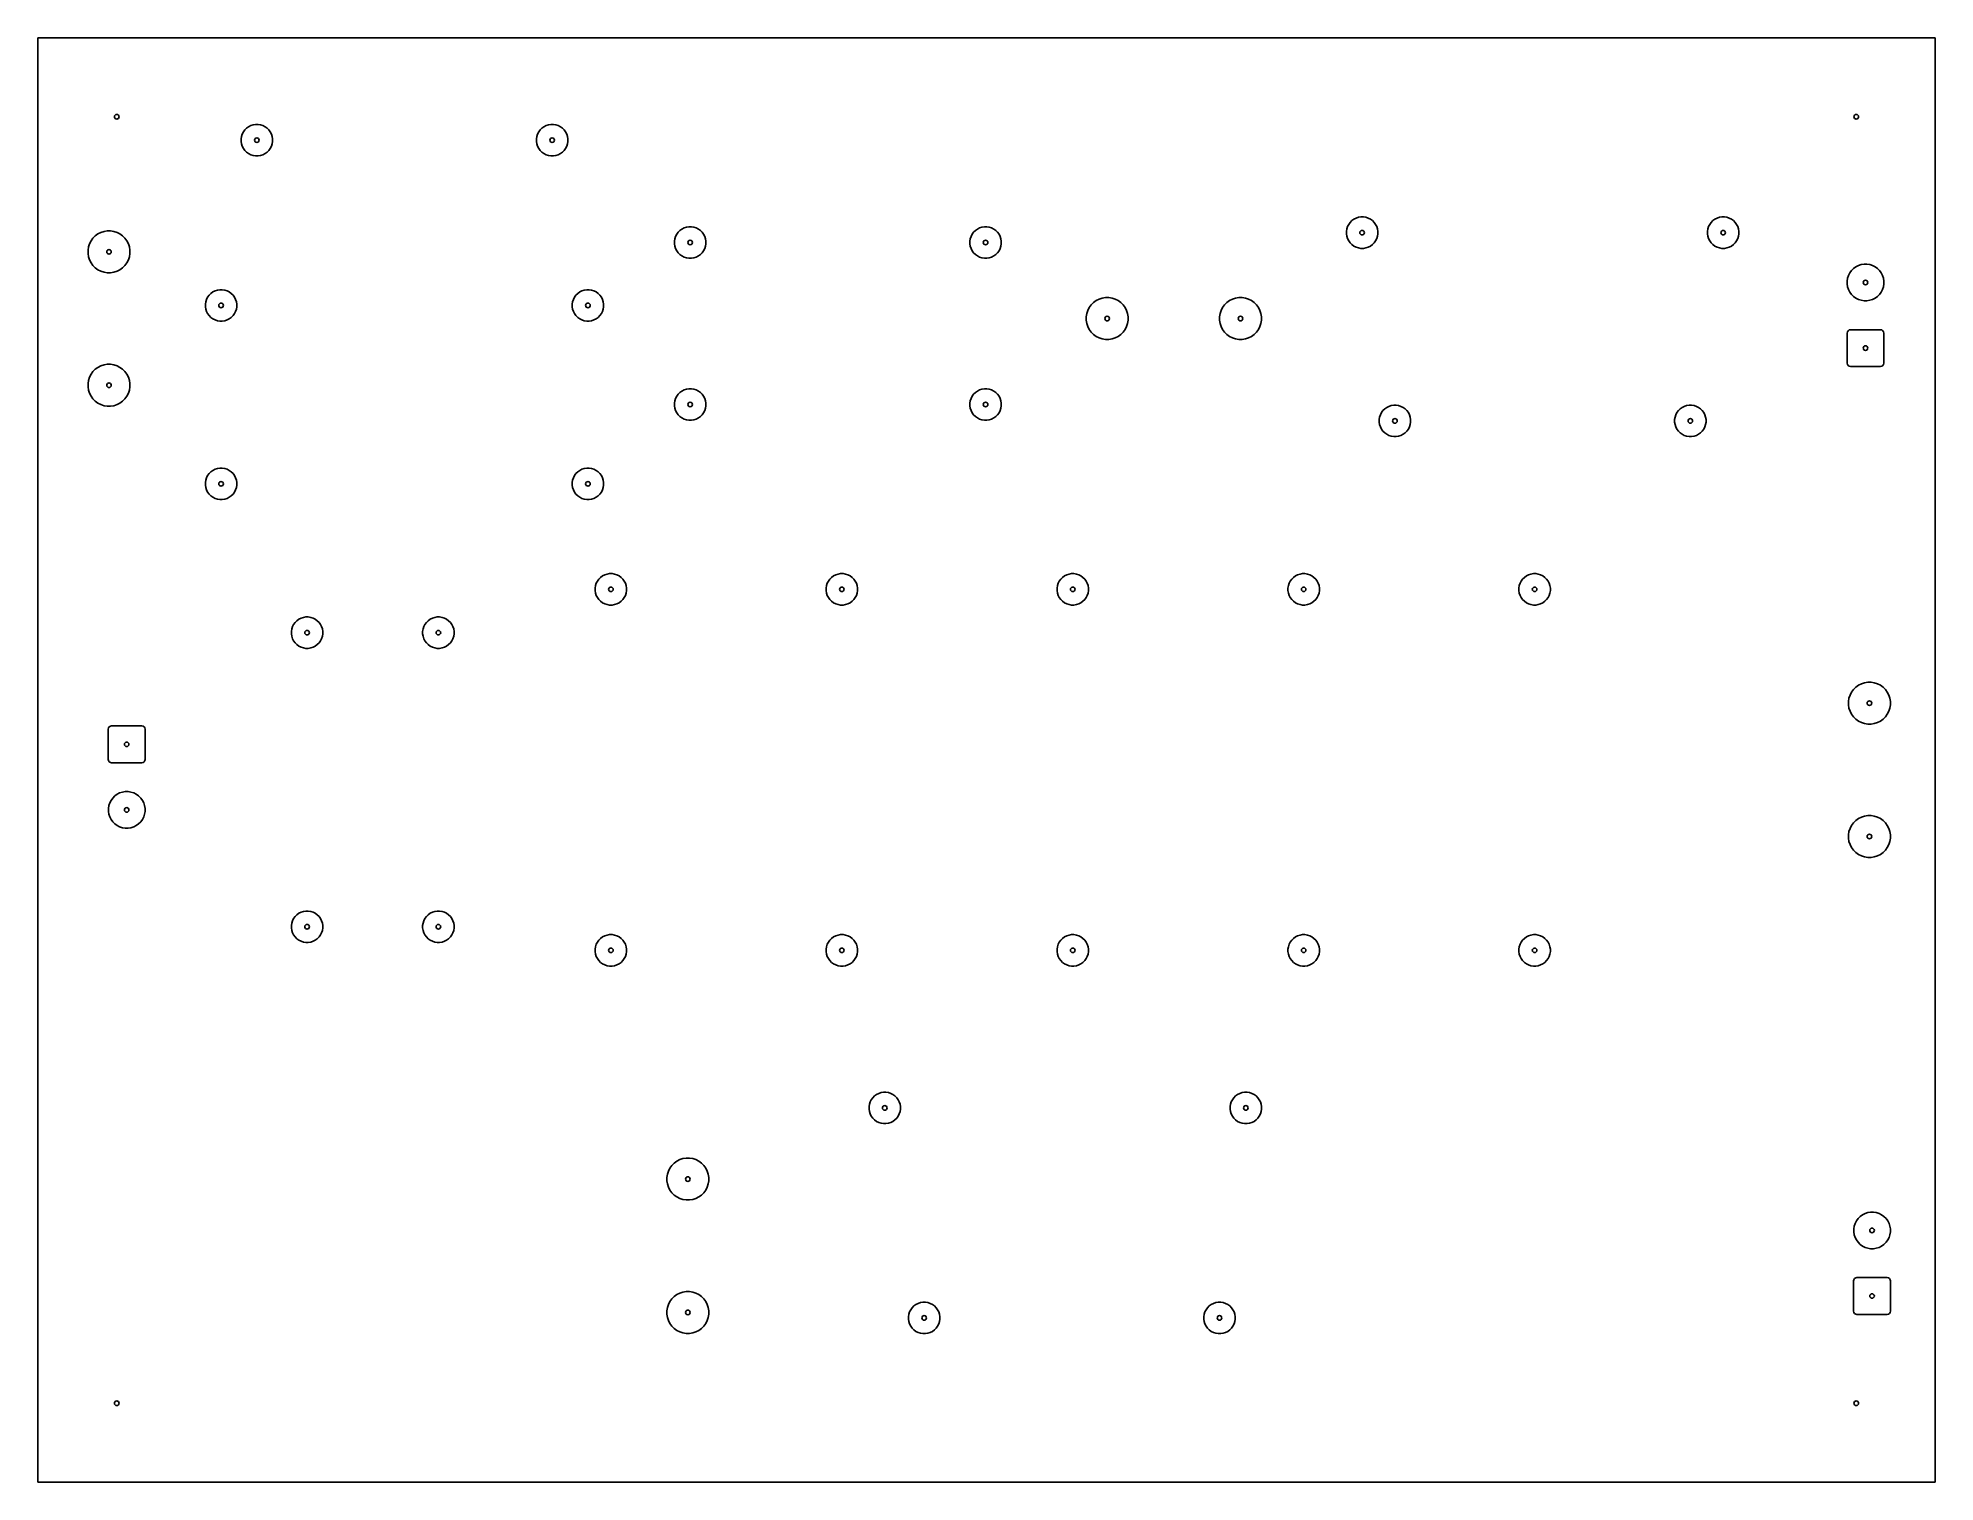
# Model space of a CAD drawing. Header units: millimetres. Extents: x 61 to 206, y -146 to -36.
import ezdxf

# ---------------------------------------------------------------- set-up
doc = ezdxf.new("R2010")
doc.units = ezdxf.units.MM
doc.layers.add('Edge.Cuts', color=40, linetype='CONTINUOUS', true_color=0xfabd2f)
doc.layers.add('F.Cu', color=52, linetype='CONTINUOUS', true_color=0xb8bb26)

msp = doc.modelspace()

# ---------------------------------------------------------------- linework, layer by layer
at = {"layer": 'Edge.Cuts', "linetype": 'CONTINUOUS'}
for p, q in [((61, -35.5), (205.5, -35.5)), ((61, -145.5), (61, -35.5)), ((205.5, -35.5), (205.5, -145.5)), ((205.5, -145.5), (61, -145.5))]:
    msp.add_line(p, q, dxfattribs=at)
at = {"layer": 'Edge.Cuts'}
for centre in [(67, -41.5), (199.5, -41.5), (77.67, -43.285), (100.17, -43.285), (161.86, -50.329999), (189.36, -50.329999), (66.41, -51.794999), (110.68, -51.079999), (133.18, -51.079999), (200.2, -54.124999), (74.95, -55.874999), (102.89, -55.874999), (142.44, -56.874999), (152.6, -56.874999), (200.2, -59.124999), (66.41, -61.954999), (110.68, -63.42), (133.18, -63.42), (164.36, -64.67), (186.86, -64.67), (74.95, -69.465), (102.89, -69.465), (104.64, -77.5), (122.23, -77.5), (139.82, -77.5), (157.41, -77.5), (175, -77.5), (81.5, -80.8), (91.5, -80.8), (200.5, -86.17), (67.759999, -89.305), (67.759999, -94.305), (200.5, -96.33), (81.5, -103.2), (91.5, -103.2), (104.64, -105), (122.23, -105), (139.82, -105), (157.41, -105), (175, -105), (125.5, -117), (153, -117), (110.5, -122.42), (200.7, -126.33), (200.7, -131.33), (110.5, -132.58), (128.5, -133), (151, -133), (67, -139.5), (199.5, -139.5)]:
    msp.add_circle(centre, 0.175, dxfattribs=at)
at = {"layer": 'F.Cu', "linetype": 'CONTINUOUS'}
for p, q in [((76.473699, -43.190849), (76.503156, -43.004866)), ((76.473699, -43.379151), (76.473699, -43.190849)), ((76.503156, -43.004866), (76.561345, -42.82578)), ((76.561345, -42.82578), (76.646832, -42.658002)), ((76.646832, -42.658002), (76.757513, -42.505662)), ((76.757513, -42.505662), (76.890662, -42.372513)), ((76.890662, -42.372513), (77.043002, -42.261832)), ((77.043002, -42.261832), (77.21078, -42.176345)), ((77.21078, -42.176345), (77.389866, -42.118156)), ((77.389866, -42.118156), (77.575849, -42.088699)), ((77.575849, -42.088699), (77.764151, -42.088699)), ((77.764151, -42.088699), (77.950134, -42.118156)), ((77.950134, -42.118156), (78.12922, -42.176345)), ((78.12922, -42.176345), (78.296998, -42.261832)), ((78.296998, -42.261832), (78.449338, -42.372513)), ((78.449338, -42.372513), (78.582487, -42.505662)), ((78.582487, -42.505662), (78.693168, -42.658002)), ((78.693168, -42.658002), (78.778655, -42.82578)), ((78.778655, -42.82578), (78.836844, -43.004866)), ((78.836844, -43.004866), (78.866301, -43.190849)), ((78.866301, -43.190849), (78.866301, -43.379151)), ((98.973699, -43.190849), (99.003156, -43.004866)), ((98.973699, -43.379151), (98.973699, -43.190849)), ((99.003156, -43.004866), (99.061345, -42.82578)), ((99.061345, -42.82578), (99.146832, -42.658002)), ((99.146832, -42.658002), (99.257513, -42.505662)), ((99.257513, -42.505662), (99.390662, -42.372513)), ((99.390662, -42.372513), (99.543002, -42.261832)), ((99.543002, -42.261832), (99.71078, -42.176345)), ((99.71078, -42.176345), (99.889866, -42.118156)), ((99.889866, -42.118156), (100.075849, -42.088699)), ((100.075849, -42.088699), (100.264151, -42.088699)), ((100.264151, -42.088699), (100.450134, -42.118156)), ((100.450134, -42.118156), (100.62922, -42.176345)), ((100.62922, -42.176345), (100.796998, -42.261832)), ((100.796998, -42.261832), (100.949338, -42.372513)), ((100.949338, -42.372513), (101.082487, -42.505662)), ((101.082487, -42.505662), (101.193168, -42.658002)), ((101.193168, -42.658002), (101.278655, -42.82578)), ((101.278655, -42.82578), (101.336844, -43.004866)), ((101.336844, -43.004866), (101.366301, -43.190849)), ((101.366301, -43.190849), (101.366301, -43.379151)), ((76.503156, -43.565134), (76.473699, -43.379151)), ((76.561345, -43.74422), (76.503156, -43.565134)), ((76.646832, -43.911998), (76.561345, -43.74422)), ((76.757513, -44.064338), (76.646832, -43.911998)), ((76.890662, -44.197487), (76.757513, -44.064338)), ((77.043002, -44.308168), (76.890662, -44.197487)), ((77.21078, -44.393655), (77.043002, -44.308168)), ((77.389866, -44.451844), (77.21078, -44.393655)), ((77.575849, -44.481301), (77.389866, -44.451844)), ((77.764151, -44.481301), (77.575849, -44.481301)), ((77.950134, -44.451844), (77.764151, -44.481301)), ((78.12922, -44.393655), (77.950134, -44.451844)), ((78.296998, -44.308168), (78.12922, -44.393655)), ((78.449338, -44.197487), (78.296998, -44.308168)), ((78.582487, -44.064338), (78.449338, -44.197487)), ((78.693168, -43.911998), (78.582487, -44.064338)), ((78.778655, -43.74422), (78.693168, -43.911998)), ((78.836844, -43.565134), (78.778655, -43.74422)), ((78.866301, -43.379151), (78.836844, -43.565134)), ((99.003156, -43.565134), (98.973699, -43.379151)), ((99.061345, -43.74422), (99.003156, -43.565134)), ((99.146832, -43.911998), (99.061345, -43.74422)), ((99.257513, -44.064338), (99.146832, -43.911998)), ((99.390662, -44.197487), (99.257513, -44.064338)), ((99.543002, -44.308168), (99.390662, -44.197487)), ((99.71078, -44.393655), (99.543002, -44.308168)), ((99.889866, -44.451844), (99.71078, -44.393655)), ((100.075849, -44.481301), (99.889866, -44.451844)), ((100.264151, -44.481301), (100.075849, -44.481301)), ((100.450134, -44.451844), (100.264151, -44.481301)), ((100.62922, -44.393655), (100.450134, -44.451844)), ((100.796998, -44.308168), (100.62922, -44.393655)), ((100.949338, -44.197487), (100.796998, -44.308168)), ((101.082487, -44.064338), (100.949338, -44.197487)), ((101.193168, -43.911998), (101.082487, -44.064338)), ((101.278655, -43.74422), (101.193168, -43.911998)), ((101.336844, -43.565134), (101.278655, -43.74422)), ((101.366301, -43.379151), (101.336844, -43.565134)), ((65.370883, -50.578349), (65.574002, -50.430775)), ((65.574002, -50.430775), (65.797707, -50.316792)), ((65.797707, -50.316792), (66.036487, -50.239207)), ((66.036487, -50.239207), (66.284465, -50.199931)), ((66.284465, -50.199931), (66.535535, -50.199931)), ((66.535535, -50.199931), (66.783513, -50.239207)), ((66.783513, -50.239207), (67.022293, -50.316792)), ((67.022293, -50.316792), (67.245998, -50.430775)), ((67.245998, -50.430775), (67.449117, -50.578349)), ((109.571345, -50.620779), (109.656832, -50.453001)), ((109.656832, -50.453001), (109.767513, -50.300661)), ((109.767513, -50.300661), (109.900662, -50.167512)), ((109.900662, -50.167512), (110.053002, -50.056831)), ((110.053002, -50.056831), (110.22078, -49.971344)), ((110.22078, -49.971344), (110.399866, -49.913155)), ((110.399866, -49.913155), (110.585849, -49.883698)), ((110.585849, -49.883698), (110.774151, -49.883698)), ((110.774151, -49.883698), (110.960134, -49.913155)), ((110.960134, -49.913155), (111.13922, -49.971344)), ((111.13922, -49.971344), (111.306998, -50.056831)), ((111.306998, -50.056831), (111.459338, -50.167512)), ((111.459338, -50.167512), (111.592487, -50.300661)), ((111.592487, -50.300661), (111.703168, -50.453001)), ((111.703168, -50.453001), (111.788655, -50.620779)), ((132.071345, -50.620779), (132.156832, -50.453001)), ((132.156832, -50.453001), (132.267513, -50.300661)), ((132.267513, -50.300661), (132.400662, -50.167512)), ((132.400662, -50.167512), (132.553002, -50.056831)), ((132.553002, -50.056831), (132.72078, -49.971344)), ((132.72078, -49.971344), (132.899866, -49.913155)), ((132.899866, -49.913155), (133.085849, -49.883698)), ((133.085849, -49.883698), (133.274151, -49.883698)), ((133.274151, -49.883698), (133.460134, -49.913155)), ((133.460134, -49.913155), (133.63922, -49.971344)), ((133.63922, -49.971344), (133.806998, -50.056831)), ((133.806998, -50.056831), (133.959338, -50.167512)), ((133.959338, -50.167512), (134.092487, -50.300661)), ((134.092487, -50.300661), (134.203168, -50.453001)), ((134.203168, -50.453001), (134.288655, -50.620779)), ((160.663699, -50.235848), (160.693156, -50.049865)), ((160.663699, -50.42415), (160.663699, -50.235848)), ((160.693156, -50.610133), (160.663699, -50.42415)), ((160.693156, -50.049865), (160.751345, -49.870779)), ((160.751345, -49.870779), (160.836832, -49.703001)), ((160.836832, -49.703001), (160.947513, -49.550661)), ((160.947513, -49.550661), (161.080662, -49.417512)), ((161.080662, -49.417512), (161.233002, -49.306831)), ((161.233002, -49.306831), (161.40078, -49.221344)), ((161.40078, -49.221344), (161.579866, -49.163155)), ((161.579866, -49.163155), (161.765849, -49.133698)), ((161.765849, -49.133698), (161.954151, -49.133698)), ((161.954151, -49.133698), (162.140134, -49.163155)), ((162.140134, -49.163155), (162.31922, -49.221344)), ((162.31922, -49.221344), (162.486998, -49.306831)), ((162.486998, -49.306831), (162.639338, -49.417512)), ((162.639338, -49.417512), (162.772487, -49.550661)), ((162.772487, -49.550661), (162.883168, -49.703001)), ((162.883168, -49.703001), (162.968655, -49.870779)), ((162.968655, -49.870779), (163.026844, -50.049865)), ((163.026844, -50.049865), (163.056301, -50.235848)), ((163.056301, -50.42415), (163.026844, -50.610133)), ((163.056301, -50.235848), (163.056301, -50.42415)), ((188.163699, -50.235848), (188.193156, -50.049865)), ((188.163699, -50.42415), (188.163699, -50.235848)), ((188.193156, -50.610133), (188.163699, -50.42415)), ((188.193156, -50.049865), (188.251345, -49.870779)), ((188.251345, -49.870779), (188.336832, -49.703001)), ((188.336832, -49.703001), (188.447513, -49.550661)), ((188.447513, -49.550661), (188.580662, -49.417512)), ((188.580662, -49.417512), (188.733002, -49.306831)), ((188.733002, -49.306831), (188.90078, -49.221344)), ((188.90078, -49.221344), (189.079866, -49.163155)), ((189.079866, -49.163155), (189.265849, -49.133698)), ((189.265849, -49.133698), (189.454151, -49.133698)), ((189.454151, -49.133698), (189.640134, -49.163155)), ((189.640134, -49.163155), (189.81922, -49.221344)), ((189.81922, -49.221344), (189.986998, -49.306831)), ((189.986998, -49.306831), (190.139338, -49.417512)), ((190.139338, -49.417512), (190.272487, -49.550661)), ((190.272487, -49.550661), (190.383168, -49.703001)), ((190.383168, -49.703001), (190.468655, -49.870779)), ((190.468655, -49.870779), (190.526844, -50.049865)), ((190.526844, -50.049865), (190.556301, -50.235848)), ((190.556301, -50.42415), (190.526844, -50.610133)), ((190.556301, -50.235848), (190.556301, -50.42415)), ((64.814932, -51.669464), (64.854208, -51.421486)), ((64.814932, -51.920534), (64.814932, -51.669464)), ((64.854208, -52.168512), (64.814932, -51.920534)), ((64.854208, -51.421486), (64.931793, -51.182706)), ((64.931793, -51.182706), (65.045776, -50.959001)), ((65.045776, -50.959001), (65.19335, -50.755882)), ((65.19335, -50.755882), (65.370883, -50.578349)), ((67.449117, -50.578349), (67.62665, -50.755882)), ((67.62665, -50.755882), (67.774224, -50.959001)), ((67.774224, -50.959001), (67.888207, -51.182706)), ((67.888207, -51.182706), (67.965792, -51.421486)), ((67.965792, -51.421486), (68.005068, -51.669464)), ((68.005068, -51.920534), (67.965792, -52.168512)), ((68.005068, -51.669464), (68.005068, -51.920534)), ((109.483699, -50.985848), (109.513156, -50.799865)), ((109.483699, -51.17415), (109.483699, -50.985848)), ((109.513156, -51.360133), (109.483699, -51.17415)), ((109.513156, -50.799865), (109.571345, -50.620779)), ((109.571345, -51.539219), (109.513156, -51.360133)), ((109.656832, -51.706997), (109.571345, -51.539219)), ((109.767513, -51.859337), (109.656832, -51.706997)), ((109.900662, -51.992486), (109.767513, -51.859337)), ((110.053002, -52.103167), (109.900662, -51.992486)), ((111.459338, -51.992486), (111.306998, -52.103167)), ((111.592487, -51.859337), (111.459338, -51.992486)), ((111.703168, -51.706997), (111.592487, -51.859337)), ((111.788655, -51.539219), (111.703168, -51.706997)), ((111.788655, -50.620779), (111.846844, -50.799865)), ((111.846844, -51.360133), (111.788655, -51.539219)), ((111.846844, -50.799865), (111.876301, -50.985848)), ((111.876301, -51.17415), (111.846844, -51.360133)), ((111.876301, -50.985848), (111.876301, -51.17415)), ((131.983699, -50.985848), (132.013156, -50.799865)), ((131.983699, -51.17415), (131.983699, -50.985848)), ((132.013156, -51.360133), (131.983699, -51.17415)), ((132.013156, -50.799865), (132.071345, -50.620779)), ((132.071345, -51.539219), (132.013156, -51.360133)), ((132.156832, -51.706997), (132.071345, -51.539219)), ((132.267513, -51.859337), (132.156832, -51.706997)), ((132.400662, -51.992486), (132.267513, -51.859337)), ((132.553002, -52.103167), (132.400662, -51.992486)), ((133.959338, -51.992486), (133.806998, -52.103167)), ((134.092487, -51.859337), (133.959338, -51.992486)), ((134.203168, -51.706997), (134.092487, -51.859337)), ((134.288655, -51.539219), (134.203168, -51.706997)), ((134.288655, -50.620779), (134.346844, -50.799865)), ((134.346844, -51.360133), (134.288655, -51.539219)), ((134.346844, -50.799865), (134.376301, -50.985848)), ((134.376301, -51.17415), (134.346844, -51.360133)), ((134.376301, -50.985848), (134.376301, -51.17415)), ((160.751345, -50.789219), (160.693156, -50.610133)), ((160.836832, -50.956997), (160.751345, -50.789219)), ((160.947513, -51.109337), (160.836832, -50.956997)), ((161.080662, -51.242486), (160.947513, -51.109337)), ((161.233002, -51.353167), (161.080662, -51.242486)), ((161.40078, -51.438654), (161.233002, -51.353167)), ((161.579866, -51.496843), (161.40078, -51.438654)), ((161.765849, -51.5263), (161.579866, -51.496843)), ((161.954151, -51.5263), (161.765849, -51.5263)), ((162.140134, -51.496843), (161.954151, -51.5263)), ((162.31922, -51.438654), (162.140134, -51.496843)), ((162.486998, -51.353167), (162.31922, -51.438654)), ((162.639338, -51.242486), (162.486998, -51.353167)), ((162.772487, -51.109337), (162.639338, -51.242486)), ((162.883168, -50.956997), (162.772487, -51.109337)), ((162.968655, -50.789219), (162.883168, -50.956997)), ((163.026844, -50.610133), (162.968655, -50.789219)), ((188.251345, -50.789219), (188.193156, -50.610133)), ((188.336832, -50.956997), (188.251345, -50.789219)), ((188.447513, -51.109337), (188.336832, -50.956997)), ((188.580662, -51.242486), (188.447513, -51.109337)), ((188.733002, -51.353167), (188.580662, -51.242486)), ((188.90078, -51.438654), (188.733002, -51.353167)), ((189.079866, -51.496843), (188.90078, -51.438654)), ((189.265849, -51.5263), (189.079866, -51.496843)), ((189.454151, -51.5263), (189.265849, -51.5263)), ((189.640134, -51.496843), (189.454151, -51.5263)), ((189.81922, -51.438654), (189.640134, -51.496843)), ((189.986998, -51.353167), (189.81922, -51.438654)), ((190.139338, -51.242486), (189.986998, -51.353167)), ((190.272487, -51.109337), (190.139338, -51.242486)), ((190.383168, -50.956997), (190.272487, -51.109337)), ((190.468655, -50.789219), (190.383168, -50.956997)), ((190.526844, -50.610133), (190.468655, -50.789219)), ((64.931793, -52.407292), (64.854208, -52.168512)), ((65.045776, -52.630997), (64.931793, -52.407292)), ((65.19335, -52.834116), (65.045776, -52.630997)), ((65.370883, -53.011649), (65.19335, -52.834116)), ((65.574002, -53.159223), (65.370883, -53.011649)), ((65.797707, -53.273206), (65.574002, -53.159223)), ((66.036487, -53.350791), (65.797707, -53.273206)), ((66.284465, -53.390067), (66.036487, -53.350791)), ((66.535535, -53.390067), (66.284465, -53.390067)), ((66.783513, -53.350791), (66.535535, -53.390067)), ((67.022293, -53.273206), (66.783513, -53.350791)), ((67.245998, -53.159223), (67.022293, -53.273206)), ((67.449117, -53.011649), (67.245998, -53.159223)), ((67.62665, -52.834116), (67.449117, -53.011649)), ((67.774224, -52.630997), (67.62665, -52.834116)), ((67.888207, -52.407292), (67.774224, -52.630997)), ((67.965792, -52.168512), (67.888207, -52.407292)), ((110.22078, -52.188654), (110.053002, -52.103167)), ((110.399866, -52.246843), (110.22078, -52.188654)), ((110.585849, -52.2763), (110.399866, -52.246843)), ((110.774151, -52.2763), (110.585849, -52.2763)), ((110.960134, -52.246843), (110.774151, -52.2763)), ((111.13922, -52.188654), (110.960134, -52.246843)), ((111.306998, -52.103167), (111.13922, -52.188654)), ((132.72078, -52.188654), (132.553002, -52.103167)), ((132.899866, -52.246843), (132.72078, -52.188654)), ((133.085849, -52.2763), (132.899866, -52.246843)), ((133.274151, -52.2763), (133.085849, -52.2763)), ((133.460134, -52.246843), (133.274151, -52.2763)), ((133.63922, -52.188654), (133.460134, -52.246843)), ((133.806998, -52.103167), (133.63922, -52.188654)), ((198.906569, -53.589242), (199.006304, -53.393501)), ((199.006304, -53.393501), (199.135432, -53.215772)), ((199.135432, -53.215772), (199.290773, -53.060431)), ((199.290773, -53.060431), (199.468502, -52.931303)), ((199.468502, -52.931303), (199.664243, -52.831568)), ((199.664243, -52.831568), (199.873176, -52.763681)), ((199.873176, -52.763681), (200.090157, -52.729315)), ((200.090157, -52.729315), (200.309843, -52.729315)), ((200.309843, -52.729315), (200.526824, -52.763681)), ((200.526824, -52.763681), (200.735757, -52.831568)), ((200.735757, -52.831568), (200.931498, -52.931303)), ((200.931498, -52.931303), (201.109227, -53.060431)), ((201.109227, -53.060431), (201.264568, -53.215772)), ((201.264568, -53.215772), (201.393696, -53.393501)), ((201.393696, -53.393501), (201.493431, -53.589242)), ((74.170662, -54.962512), (74.323002, -54.851831)), ((74.323002, -54.851831), (74.49078, -54.766344)), ((74.49078, -54.766344), (74.669866, -54.708155)), ((74.669866, -54.708155), (74.855849, -54.678698)), ((74.855849, -54.678698), (75.044151, -54.678698)), ((75.044151, -54.678698), (75.230134, -54.708155)), ((75.230134, -54.708155), (75.40922, -54.766344)), ((75.40922, -54.766344), (75.576998, -54.851831)), ((75.576998, -54.851831), (75.729338, -54.962512)), ((102.110662, -54.962512), (102.263002, -54.851831)), ((102.263002, -54.851831), (102.43078, -54.766344)), ((102.43078, -54.766344), (102.609866, -54.708155)), ((102.609866, -54.708155), (102.795849, -54.678698)), ((102.795849, -54.678698), (102.984151, -54.678698)), ((102.984151, -54.678698), (103.170134, -54.708155)), ((103.170134, -54.708155), (103.34922, -54.766344)), ((103.34922, -54.766344), (103.516998, -54.851831)), ((103.516998, -54.851831), (103.669338, -54.962512)), ((198.804316, -54.015156), (198.838682, -53.798175)), ((198.804316, -54.234842), (198.804316, -54.015156)), ((198.838682, -54.451823), (198.804316, -54.234842)), ((198.838682, -53.798175), (198.906569, -53.589242)), ((198.906569, -54.660756), (198.838682, -54.451823)), ((199.006304, -54.856497), (198.906569, -54.660756)), ((199.135432, -55.034226), (199.006304, -54.856497)), ((201.393696, -54.856497), (201.264568, -55.034226)), ((201.493431, -54.660756), (201.393696, -54.856497)), ((201.493431, -53.589242), (201.561318, -53.798175)), ((201.561318, -54.451823), (201.493431, -54.660756)), ((201.561318, -53.798175), (201.595684, -54.015156)), ((201.595684, -54.234842), (201.561318, -54.451823)), ((201.595684, -54.015156), (201.595684, -54.234842)), ((73.753699, -55.780848), (73.783156, -55.594865)), ((73.753699, -55.96915), (73.753699, -55.780848)), ((73.783156, -56.155133), (73.753699, -55.96915)), ((73.783156, -55.594865), (73.841345, -55.415779)), ((73.841345, -56.334219), (73.783156, -56.155133)), ((73.841345, -55.415779), (73.926832, -55.248001)), ((73.926832, -56.501997), (73.841345, -56.334219)), ((73.926832, -55.248001), (74.037513, -55.095661)), ((74.037513, -55.095661), (74.170662, -54.962512)), ((75.729338, -54.962512), (75.862487, -55.095661)), ((75.862487, -55.095661), (75.973168, -55.248001)), ((75.973168, -55.248001), (76.058655, -55.415779)), ((76.058655, -56.334219), (75.973168, -56.501997)), ((76.058655, -55.415779), (76.116844, -55.594865)), ((76.116844, -56.155133), (76.058655, -56.334219)), ((76.116844, -55.594865), (76.146301, -55.780848)), ((76.146301, -55.96915), (76.116844, -56.155133)), ((76.146301, -55.780848), (76.146301, -55.96915)), ((101.693699, -55.780848), (101.723156, -55.594865)), ((101.693699, -55.96915), (101.693699, -55.780848)), ((101.723156, -56.155133), (101.693699, -55.96915)), ((101.723156, -55.594865), (101.781345, -55.415779)), ((101.781345, -56.334219), (101.723156, -56.155133)), ((101.781345, -55.415779), (101.866832, -55.248001)), ((101.866832, -56.501997), (101.781345, -56.334219)), ((101.866832, -55.248001), (101.977513, -55.095661)), ((101.977513, -55.095661), (102.110662, -54.962512)), ((103.669338, -54.962512), (103.802487, -55.095661)), ((103.802487, -55.095661), (103.913168, -55.248001)), ((103.913168, -55.248001), (103.998655, -55.415779)), ((103.998655, -56.334219), (103.913168, -56.501997)), ((103.998655, -55.415779), (104.056844, -55.594865)), ((104.056844, -56.155133), (103.998655, -56.334219)), ((104.056844, -55.594865), (104.086301, -55.780848)), ((104.086301, -55.96915), (104.056844, -56.155133)), ((104.086301, -55.780848), (104.086301, -55.96915)), ((140.884208, -56.501486), (140.961793, -56.262706)), ((140.961793, -56.262706), (141.075776, -56.039001)), ((141.075776, -56.039001), (141.22335, -55.835882)), ((141.22335, -55.835882), (141.400883, -55.658349)), ((141.400883, -55.658349), (141.604002, -55.510775)), ((141.604002, -55.510775), (141.827707, -55.396792)), ((141.827707, -55.396792), (142.066487, -55.319207)), ((142.066487, -55.319207), (142.314465, -55.279931)), ((142.314465, -55.279931), (142.565535, -55.279931)), ((142.565535, -55.279931), (142.813513, -55.319207)), ((142.813513, -55.319207), (143.052293, -55.396792)), ((143.052293, -55.396792), (143.275998, -55.510775)), ((143.275998, -55.510775), (143.479117, -55.658349)), ((143.479117, -55.658349), (143.65665, -55.835882)), ((143.65665, -55.835882), (143.804224, -56.039001)), ((143.804224, -56.039001), (143.918207, -56.262706)), ((143.918207, -56.262706), (143.995792, -56.501486)), ((151.044208, -56.501486), (151.121793, -56.262706)), ((151.121793, -56.262706), (151.235776, -56.039001)), ((151.235776, -56.039001), (151.38335, -55.835882)), ((151.38335, -55.835882), (151.560883, -55.658349)), ((151.560883, -55.658349), (151.764002, -55.510775)), ((151.764002, -55.510775), (151.987707, -55.396792)), ((151.987707, -55.396792), (152.226487, -55.319207)), ((152.226487, -55.319207), (152.474465, -55.279931)), ((152.474465, -55.279931), (152.725535, -55.279931)), ((152.725535, -55.279931), (152.973513, -55.319207)), ((152.973513, -55.319207), (153.212293, -55.396792)), ((153.212293, -55.396792), (153.435998, -55.510775)), ((153.435998, -55.510775), (153.639117, -55.658349)), ((153.639117, -55.658349), (153.81665, -55.835882)), ((153.81665, -55.835882), (153.964224, -56.039001)), ((153.964224, -56.039001), (154.078207, -56.262706)), ((154.078207, -56.262706), (154.155792, -56.501486)), ((199.290773, -55.189567), (199.135432, -55.034226)), ((199.468502, -55.318695), (199.290773, -55.189567)), ((199.664243, -55.41843), (199.468502, -55.318695)), ((199.873176, -55.486317), (199.664243, -55.41843)), ((200.090157, -55.520683), (199.873176, -55.486317)), ((200.309843, -55.520683), (200.090157, -55.520683)), ((200.526824, -55.486317), (200.309843, -55.520683)), ((200.735757, -55.41843), (200.526824, -55.486317)), ((200.931498, -55.318695), (200.735757, -55.41843)), ((201.109227, -55.189567), (200.931498, -55.318695)), ((201.264568, -55.034226), (201.109227, -55.189567)), ((74.037513, -56.654337), (73.926832, -56.501997)), ((74.170662, -56.787486), (74.037513, -56.654337)), ((74.323002, -56.898167), (74.170662, -56.787486)), ((74.49078, -56.983654), (74.323002, -56.898167)), ((74.669866, -57.041843), (74.49078, -56.983654)), ((74.855849, -57.0713), (74.669866, -57.041843)), ((75.044151, -57.0713), (74.855849, -57.0713)), ((75.230134, -57.041843), (75.044151, -57.0713)), ((75.40922, -56.983654), (75.230134, -57.041843)), ((75.576998, -56.898167), (75.40922, -56.983654)), ((75.729338, -56.787486), (75.576998, -56.898167)), ((75.862487, -56.654337), (75.729338, -56.787486)), ((75.973168, -56.501997), (75.862487, -56.654337)), ((101.977513, -56.654337), (101.866832, -56.501997)), ((102.110662, -56.787486), (101.977513, -56.654337)), ((102.263002, -56.898167), (102.110662, -56.787486)), ((102.43078, -56.983654), (102.263002, -56.898167)), ((102.609866, -57.041843), (102.43078, -56.983654)), ((102.795849, -57.0713), (102.609866, -57.041843)), ((102.984151, -57.0713), (102.795849, -57.0713)), ((103.170134, -57.041843), (102.984151, -57.0713)), ((103.34922, -56.983654), (103.170134, -57.041843)), ((103.516998, -56.898167), (103.34922, -56.983654)), ((103.669338, -56.787486), (103.516998, -56.898167)), ((103.802487, -56.654337), (103.669338, -56.787486)), ((103.913168, -56.501997), (103.802487, -56.654337)), ((140.844932, -56.749464), (140.884208, -56.501486)), ((140.844932, -57.000534), (140.844932, -56.749464)), ((140.884208, -57.248512), (140.844932, -57.000534)), ((140.961793, -57.487292), (140.884208, -57.248512)), ((141.075776, -57.710997), (140.961793, -57.487292)), ((141.22335, -57.914116), (141.075776, -57.710997)), ((143.804224, -57.710997), (143.65665, -57.914116)), ((143.918207, -57.487292), (143.804224, -57.710997)), ((143.995792, -57.248512), (143.918207, -57.487292)), ((143.995792, -56.501486), (144.035068, -56.749464)), ((144.035068, -57.000534), (143.995792, -57.248512)), ((144.035068, -56.749464), (144.035068, -57.000534)), ((151.004932, -56.749464), (151.044208, -56.501486)), ((151.004932, -57.000534), (151.004932, -56.749464)), ((151.044208, -57.248512), (151.004932, -57.000534)), ((151.121793, -57.487292), (151.044208, -57.248512)), ((151.235776, -57.710997), (151.121793, -57.487292)), ((151.38335, -57.914116), (151.235776, -57.710997)), ((153.964224, -57.710997), (153.81665, -57.914116)), ((154.078207, -57.487292), (153.964224, -57.710997)), ((154.155792, -57.248512), (154.078207, -57.487292)), ((154.155792, -56.501486), (154.195068, -56.749464)), ((154.195068, -57.000534), (154.155792, -57.248512)), ((154.195068, -56.749464), (154.195068, -57.000534)), ((198.81903, -57.879329), (198.873224, -57.798223)), ((198.873224, -57.798223), (198.95433, -57.744029)), ((198.95433, -57.744029), (199.050002, -57.725)), ((199.050002, -57.725), (201.349999, -57.724999)), ((201.349999, -57.724999), (201.44567, -57.744029)), ((201.44567, -57.744029), (201.526776, -57.798223)), ((201.526776, -57.798223), (201.58097, -57.879329)), ((141.400883, -58.091649), (141.22335, -57.914116)), ((141.604002, -58.239223), (141.400883, -58.091649)), ((141.827707, -58.353206), (141.604002, -58.239223)), ((142.066487, -58.430791), (141.827707, -58.353206)), ((142.314465, -58.470067), (142.066487, -58.430791)), ((142.565535, -58.470067), (142.314465, -58.470067)), ((142.813513, -58.430791), (142.565535, -58.470067)), ((143.052293, -58.353206), (142.813513, -58.430791)), ((143.275998, -58.239223), (143.052293, -58.353206)), ((143.479117, -58.091649), (143.275998, -58.239223)), ((143.65665, -57.914116), (143.479117, -58.091649)), ((151.560883, -58.091649), (151.38335, -57.914116)), ((151.764002, -58.239223), (151.560883, -58.091649)), ((151.987707, -58.353206), (151.764002, -58.239223)), ((152.226487, -58.430791), (151.987707, -58.353206)), ((152.474465, -58.470067), (152.226487, -58.430791)), ((152.725535, -58.470067), (152.474465, -58.470067)), ((152.973513, -58.430791), (152.725535, -58.470067)), ((153.212293, -58.353206), (152.973513, -58.430791)), ((153.435998, -58.239223), (153.212293, -58.353206)), ((153.639117, -58.091649), (153.435998, -58.239223)), ((153.81665, -57.914116), (153.639117, -58.091649)), ((198.8, -57.975), (198.81903, -57.879329)), ((198.800001, -60.274997), (198.8, -57.975)), ((201.58097, -57.879329), (201.599999, -57.975001)), ((201.599999, -57.975001), (201.6, -60.274998)), ((65.370883, -60.738349), (65.574002, -60.590775)), ((65.574002, -60.590775), (65.797707, -60.476792)), ((65.797707, -60.476792), (66.036487, -60.399207)), ((66.036487, -60.399207), (66.284465, -60.359931)), ((66.284465, -60.359931), (66.535535, -60.359931)), ((66.535535, -60.359931), (66.783513, -60.399207)), ((66.783513, -60.399207), (67.022293, -60.476792)), ((67.022293, -60.476792), (67.245998, -60.590775)), ((67.245998, -60.590775), (67.449117, -60.738349)), ((198.81903, -60.370669), (198.800001, -60.274997)), ((198.873224, -60.451775), (198.81903, -60.370669)), ((198.95433, -60.505969), (198.873224, -60.451775)), ((199.050001, -60.524999), (198.95433, -60.505969)), ((201.349998, -60.524998), (199.050001, -60.524999)), ((201.44567, -60.505969), (201.349998, -60.524998)), ((201.526776, -60.451775), (201.44567, -60.505969)), ((201.58097, -60.370669), (201.526776, -60.451775)), ((201.6, -60.274998), (201.58097, -60.370669)), ((64.814932, -61.829464), (64.854208, -61.581486)), ((64.814932, -62.080534), (64.814932, -61.829464)), ((64.854208, -62.328512), (64.814932, -62.080534)), ((64.854208, -61.581486), (64.931793, -61.342706)), ((64.931793, -61.342706), (65.045776, -61.119001)), ((65.045776, -61.119001), (65.19335, -60.915882)), ((65.19335, -60.915882), (65.370883, -60.738349)), ((67.449117, -60.738349), (67.62665, -60.915882)), ((67.62665, -60.915882), (67.774224, -61.119001)), ((67.774224, -61.119001), (67.888207, -61.342706)), ((67.888207, -61.342706), (67.965792, -61.581486)), ((67.965792, -61.581486), (68.005068, -61.829464)), ((68.005068, -62.080534), (67.965792, -62.328512)), ((68.005068, -61.829464), (68.005068, -62.080534)), ((64.931793, -62.567292), (64.854208, -62.328512)), ((65.045776, -62.790997), (64.931793, -62.567292)), ((65.19335, -62.994116), (65.045776, -62.790997)), ((65.370883, -63.171649), (65.19335, -62.994116)), ((65.574002, -63.319223), (65.370883, -63.171649)), ((65.797707, -63.433206), (65.574002, -63.319223)), ((66.036487, -63.510791), (65.797707, -63.433206)), ((66.284465, -63.550067), (66.036487, -63.510791)), ((66.535535, -63.550067), (66.284465, -63.550067)), ((66.783513, -63.510791), (66.535535, -63.550067)), ((67.022293, -63.433206), (66.783513, -63.510791)), ((67.245998, -63.319223), (67.022293, -63.433206)), ((67.449117, -63.171649), (67.245998, -63.319223)), ((67.62665, -62.994116), (67.449117, -63.171649)), ((67.774224, -62.790997), (67.62665, -62.994116)), ((67.888207, -62.567292), (67.774224, -62.790997)), ((67.965792, -62.328512), (67.888207, -62.567292)), ((109.483699, -63.325849), (109.513156, -63.139866)), ((109.483699, -63.514151), (109.483699, -63.325849)), ((109.513156, -63.700134), (109.483699, -63.514151)), ((109.513156, -63.139866), (109.571345, -62.96078)), ((109.571345, -62.96078), (109.656832, -62.793002)), ((109.656832, -62.793002), (109.767513, -62.640662)), ((109.767513, -62.640662), (109.900662, -62.507513)), ((109.900662, -62.507513), (110.053002, -62.396832)), ((110.053002, -62.396832), (110.22078, -62.311345)), ((110.22078, -62.311345), (110.399866, -62.253156)), ((110.399866, -62.253156), (110.585849, -62.223699)), ((110.585849, -62.223699), (110.774151, -62.223699)), ((110.774151, -62.223699), (110.960134, -62.253156)), ((110.960134, -62.253156), (111.13922, -62.311345)), ((111.13922, -62.311345), (111.306998, -62.396832)), ((111.306998, -62.396832), (111.459338, -62.507513)), ((111.459338, -62.507513), (111.592487, -62.640662)), ((111.592487, -62.640662), (111.703168, -62.793002)), ((111.703168, -62.793002), (111.788655, -62.96078)), ((111.788655, -62.96078), (111.846844, -63.139866)), ((111.846844, -63.139866), (111.876301, -63.325849)), ((111.876301, -63.514151), (111.846844, -63.700134)), ((111.876301, -63.325849), (111.876301, -63.514151)), ((131.983699, -63.325849), (132.013156, -63.139866)), ((131.983699, -63.514151), (131.983699, -63.325849)), ((132.013156, -63.700134), (131.983699, -63.514151)), ((132.013156, -63.139866), (132.071345, -62.96078)), ((132.071345, -62.96078), (132.156832, -62.793002)), ((132.156832, -62.793002), (132.267513, -62.640662)), ((132.267513, -62.640662), (132.400662, -62.507513)), ((132.400662, -62.507513), (132.553002, -62.396832)), ((132.553002, -62.396832), (132.72078, -62.311345)), ((132.72078, -62.311345), (132.899866, -62.253156)), ((132.899866, -62.253156), (133.085849, -62.223699)), ((133.085849, -62.223699), (133.274151, -62.223699)), ((133.274151, -62.223699), (133.460134, -62.253156)), ((133.460134, -62.253156), (133.63922, -62.311345)), ((133.63922, -62.311345), (133.806998, -62.396832)), ((133.806998, -62.396832), (133.959338, -62.507513)), ((133.959338, -62.507513), (134.092487, -62.640662)), ((134.092487, -62.640662), (134.203168, -62.793002)), ((134.203168, -62.793002), (134.288655, -62.96078)), ((134.288655, -62.96078), (134.346844, -63.139866)), ((134.346844, -63.139866), (134.376301, -63.325849)), ((134.376301, -63.514151), (134.346844, -63.700134)), ((134.376301, -63.325849), (134.376301, -63.514151)), ((163.733002, -63.646832), (163.90078, -63.561345)), ((163.90078, -63.561345), (164.079866, -63.503156)), ((164.079866, -63.503156), (164.265849, -63.473699)), ((164.265849, -63.473699), (164.454151, -63.473699)), ((164.454151, -63.473699), (164.640134, -63.503156)), ((164.640134, -63.503156), (164.81922, -63.561345)), ((164.81922, -63.561345), (164.986998, -63.646832)), ((186.233002, -63.646832), (186.40078, -63.561345)), ((186.40078, -63.561345), (186.579866, -63.503156)), ((186.579866, -63.503156), (186.765849, -63.473699)), ((186.765849, -63.473699), (186.954151, -63.473699)), ((186.954151, -63.473699), (187.140134, -63.503156)), ((187.140134, -63.503156), (187.31922, -63.561345)), ((187.31922, -63.561345), (187.486998, -63.646832)), ((109.571345, -63.87922), (109.513156, -63.700134)), ((109.656832, -64.046998), (109.571345, -63.87922)), ((109.767513, -64.199338), (109.656832, -64.046998)), ((109.900662, -64.332487), (109.767513, -64.199338)), ((110.053002, -64.443168), (109.900662, -64.332487)), ((110.22078, -64.528655), (110.053002, -64.443168)), ((110.399866, -64.586844), (110.22078, -64.528655)), ((110.585849, -64.616301), (110.399866, -64.586844)), ((110.774151, -64.616301), (110.585849, -64.616301)), ((110.960134, -64.586844), (110.774151, -64.616301)), ((111.13922, -64.528655), (110.960134, -64.586844)), ((111.306998, -64.443168), (111.13922, -64.528655)), ((111.459338, -64.332487), (111.306998, -64.443168)), ((111.592487, -64.199338), (111.459338, -64.332487)), ((111.703168, -64.046998), (111.592487, -64.199338)), ((111.788655, -63.87922), (111.703168, -64.046998)), ((111.846844, -63.700134), (111.788655, -63.87922)), ((132.071345, -63.87922), (132.013156, -63.700134)), ((132.156832, -64.046998), (132.071345, -63.87922)), ((132.267513, -64.199338), (132.156832, -64.046998)), ((132.400662, -64.332487), (132.267513, -64.199338)), ((132.553002, -64.443168), (132.400662, -64.332487)), ((132.72078, -64.528655), (132.553002, -64.443168)), ((132.899866, -64.586844), (132.72078, -64.528655)), ((133.085849, -64.616301), (132.899866, -64.586844)), ((133.274151, -64.616301), (133.085849, -64.616301)), ((133.460134, -64.586844), (133.274151, -64.616301)), ((133.63922, -64.528655), (133.460134, -64.586844)), ((133.806998, -64.443168), (133.63922, -64.528655)), ((133.959338, -64.332487), (133.806998, -64.443168)), ((134.092487, -64.199338), (133.959338, -64.332487)), ((134.203168, -64.046998), (134.092487, -64.199338)), ((134.288655, -63.87922), (134.203168, -64.046998)), ((134.346844, -63.700134), (134.288655, -63.87922)), ((163.163699, -64.575849), (163.193156, -64.389866)), ((163.163699, -64.764151), (163.163699, -64.575849)), ((163.193156, -64.950134), (163.163699, -64.764151)), ((163.193156, -64.389866), (163.251345, -64.21078)), ((163.251345, -65.12922), (163.193156, -64.950134)), ((163.251345, -64.21078), (163.336832, -64.043002)), ((163.336832, -64.043002), (163.447513, -63.890662)), ((163.447513, -63.890662), (163.580662, -63.757513)), ((163.580662, -63.757513), (163.733002, -63.646832)), ((164.986998, -63.646832), (165.139338, -63.757513)), ((165.139338, -63.757513), (165.272487, -63.890662)), ((165.272487, -63.890662), (165.383168, -64.043002)), ((165.383168, -64.043002), (165.468655, -64.21078)), ((165.468655, -64.21078), (165.526844, -64.389866)), ((165.526844, -64.950134), (165.468655, -65.12922)), ((165.526844, -64.389866), (165.556301, -64.575849)), ((165.556301, -64.764151), (165.526844, -64.950134)), ((165.556301, -64.575849), (165.556301, -64.764151)), ((185.663699, -64.575849), (185.693156, -64.389866)), ((185.663699, -64.764151), (185.663699, -64.575849)), ((185.693156, -64.950134), (185.663699, -64.764151)), ((185.693156, -64.389866), (185.751345, -64.21078)), ((185.751345, -65.12922), (185.693156, -64.950134)), ((185.751345, -64.21078), (185.836832, -64.043002)), ((185.836832, -64.043002), (185.947513, -63.890662)), ((185.947513, -63.890662), (186.080662, -63.757513)), ((186.080662, -63.757513), (186.233002, -63.646832)), ((187.486998, -63.646832), (187.639338, -63.757513)), ((187.639338, -63.757513), (187.772487, -63.890662)), ((187.772487, -63.890662), (187.883168, -64.043002)), ((187.883168, -64.043002), (187.968655, -64.21078)), ((187.968655, -64.21078), (188.026844, -64.389866)), ((188.026844, -64.950134), (187.968655, -65.12922)), ((188.026844, -64.389866), (188.056301, -64.575849)), ((188.056301, -64.764151), (188.026844, -64.950134)), ((188.056301, -64.575849), (188.056301, -64.764151)), ((163.336832, -65.296998), (163.251345, -65.12922)), ((163.447513, -65.449338), (163.336832, -65.296998)), ((163.580662, -65.582487), (163.447513, -65.449338)), ((163.733002, -65.693168), (163.580662, -65.582487)), ((163.90078, -65.778655), (163.733002, -65.693168)), ((164.079866, -65.836844), (163.90078, -65.778655)), ((164.265849, -65.866301), (164.079866, -65.836844)), ((164.454151, -65.866301), (164.265849, -65.866301)), ((164.640134, -65.836844), (164.454151, -65.866301)), ((164.81922, -65.778655), (164.640134, -65.836844)), ((164.986998, -65.693168), (164.81922, -65.778655)), ((165.139338, -65.582487), (164.986998, -65.693168)), ((165.272487, -65.449338), (165.139338, -65.582487)), ((165.383168, -65.296998), (165.272487, -65.449338)), ((165.468655, -65.12922), (165.383168, -65.296998)), ((185.836832, -65.296998), (185.751345, -65.12922)), ((185.947513, -65.449338), (185.836832, -65.296998)), ((186.080662, -65.582487), (185.947513, -65.449338)), ((186.233002, -65.693168), (186.080662, -65.582487)), ((186.40078, -65.778655), (186.233002, -65.693168)), ((186.579866, -65.836844), (186.40078, -65.778655)), ((186.765849, -65.866301), (186.579866, -65.836844)), ((186.954151, -65.866301), (186.765849, -65.866301)), ((187.140134, -65.836844), (186.954151, -65.866301)), ((187.31922, -65.778655), (187.140134, -65.836844)), ((187.486998, -65.693168), (187.31922, -65.778655)), ((187.639338, -65.582487), (187.486998, -65.693168)), ((187.772487, -65.449338), (187.639338, -65.582487)), ((187.883168, -65.296998), (187.772487, -65.449338)), ((187.968655, -65.12922), (187.883168, -65.296998)), ((73.753699, -69.370849), (73.783156, -69.184866)), ((73.783156, -69.184866), (73.841345, -69.00578)), ((73.841345, -69.00578), (73.926832, -68.838002)), ((73.926832, -68.838002), (74.037513, -68.685662)), ((74.037513, -68.685662), (74.170662, -68.552513)), ((74.170662, -68.552513), (74.323002, -68.441832)), ((74.323002, -68.441832), (74.49078, -68.356345)), ((74.49078, -68.356345), (74.669866, -68.298156)), ((74.669866, -68.298156), (74.855849, -68.268699)), ((74.855849, -68.268699), (75.044151, -68.268699)), ((75.044151, -68.268699), (75.230134, -68.298156)), ((75.230134, -68.298156), (75.40922, -68.356345)), ((75.40922, -68.356345), (75.576998, -68.441832)), ((75.576998, -68.441832), (75.729338, -68.552513)), ((75.729338, -68.552513), (75.862487, -68.685662)), ((75.862487, -68.685662), (75.973168, -68.838002)), ((75.973168, -68.838002), (76.058655, -69.00578)), ((76.058655, -69.00578), (76.116844, -69.184866)), ((76.116844, -69.184866), (76.146301, -69.370849)), ((101.693699, -69.370849), (101.723156, -69.184866)), ((101.723156, -69.184866), (101.781345, -69.00578)), ((101.781345, -69.00578), (101.866832, -68.838002)), ((101.866832, -68.838002), (101.977513, -68.685662)), ((101.977513, -68.685662), (102.110662, -68.552513)), ((102.110662, -68.552513), (102.263002, -68.441832)), ((102.263002, -68.441832), (102.43078, -68.356345)), ((102.43078, -68.356345), (102.609866, -68.298156)), ((102.609866, -68.298156), (102.795849, -68.268699)), ((102.795849, -68.268699), (102.984151, -68.268699)), ((102.984151, -68.268699), (103.170134, -68.298156)), ((103.170134, -68.298156), (103.34922, -68.356345)), ((103.34922, -68.356345), (103.516998, -68.441832)), ((103.516998, -68.441832), (103.669338, -68.552513)), ((103.669338, -68.552513), (103.802487, -68.685662)), ((103.802487, -68.685662), (103.913168, -68.838002)), ((103.913168, -68.838002), (103.998655, -69.00578)), ((103.998655, -69.00578), (104.056844, -69.184866)), ((104.056844, -69.184866), (104.086301, -69.370849)), ((73.753699, -69.559151), (73.753699, -69.370849)), ((73.783156, -69.745134), (73.753699, -69.559151)), ((73.841345, -69.92422), (73.783156, -69.745134)), ((73.926832, -70.091998), (73.841345, -69.92422)), ((74.037513, -70.244338), (73.926832, -70.091998)), ((74.170662, -70.377487), (74.037513, -70.244338)), ((74.323002, -70.488168), (74.170662, -70.377487)), ((74.49078, -70.573655), (74.323002, -70.488168)), ((74.669866, -70.631844), (74.49078, -70.573655)), ((74.855849, -70.661301), (74.669866, -70.631844)), ((75.044151, -70.661301), (74.855849, -70.661301)), ((75.230134, -70.631844), (75.044151, -70.661301)), ((75.40922, -70.573655), (75.230134, -70.631844)), ((75.576998, -70.488168), (75.40922, -70.573655)), ((75.729338, -70.377487), (75.576998, -70.488168)), ((75.862487, -70.244338), (75.729338, -70.377487)), ((75.973168, -70.091998), (75.862487, -70.244338)), ((76.058655, -69.92422), (75.973168, -70.091998)), ((76.116844, -69.745134), (76.058655, -69.92422)), ((76.146301, -69.559151), (76.116844, -69.745134)), ((76.146301, -69.370849), (76.146301, -69.559151)), ((101.693699, -69.559151), (101.693699, -69.370849)), ((101.723156, -69.745134), (101.693699, -69.559151)), ((101.781345, -69.92422), (101.723156, -69.745134)), ((101.866832, -70.091998), (101.781345, -69.92422)), ((101.977513, -70.244338), (101.866832, -70.091998)), ((102.110662, -70.377487), (101.977513, -70.244338)), ((102.263002, -70.488168), (102.110662, -70.377487)), ((102.43078, -70.573655), (102.263002, -70.488168)), ((102.609866, -70.631844), (102.43078, -70.573655)), ((102.795849, -70.661301), (102.609866, -70.631844)), ((102.984151, -70.661301), (102.795849, -70.661301)), ((103.170134, -70.631844), (102.984151, -70.661301)), ((103.34922, -70.573655), (103.170134, -70.631844)), ((103.516998, -70.488168), (103.34922, -70.573655)), ((103.669338, -70.377487), (103.516998, -70.488168)), ((103.802487, -70.244338), (103.669338, -70.377487)), ((103.913168, -70.091998), (103.802487, -70.244338)), ((103.998655, -69.92422), (103.913168, -70.091998)), ((104.056844, -69.745134), (103.998655, -69.92422)), ((104.086301, -69.559151), (104.056844, -69.745134)), ((104.086301, -69.370849), (104.086301, -69.559151)), ((103.860662, -76.587513), (104.013002, -76.476832)), ((104.013002, -76.476832), (104.18078, -76.391345)), ((104.18078, -76.391345), (104.359866, -76.333156)), ((104.359866, -76.333156), (104.545849, -76.303699)), ((104.545849, -76.303699), (104.734151, -76.303699)), ((104.734151, -76.303699), (104.920134, -76.333156)), ((104.920134, -76.333156), (105.09922, -76.391345)), ((105.09922, -76.391345), (105.266998, -76.476832)), ((105.266998, -76.476832), (105.419338, -76.587513)), ((121.450662, -76.587513), (121.603002, -76.476832)), ((121.603002, -76.476832), (121.77078, -76.391345)), ((121.77078, -76.391345), (121.949866, -76.333156)), ((121.949866, -76.333156), (122.135849, -76.303699)), ((122.135849, -76.303699), (122.324151, -76.303699)), ((122.324151, -76.303699), (122.510134, -76.333156)), ((122.510134, -76.333156), (122.68922, -76.391345)), ((122.68922, -76.391345), (122.856998, -76.476832)), ((122.856998, -76.476832), (123.009338, -76.587513)), ((139.040662, -76.587513), (139.193002, -76.476832)), ((139.193002, -76.476832), (139.36078, -76.391345)), ((139.36078, -76.391345), (139.539866, -76.333156)), ((139.539866, -76.333156), (139.725849, -76.303699)), ((139.725849, -76.303699), (139.914151, -76.303699)), ((139.914151, -76.303699), (140.100134, -76.333156)), ((140.100134, -76.333156), (140.27922, -76.391345)), ((140.27922, -76.391345), (140.446998, -76.476832)), ((140.446998, -76.476832), (140.599338, -76.587513)), ((156.630662, -76.587513), (156.783002, -76.476832)), ((156.783002, -76.476832), (156.95078, -76.391345)), ((156.95078, -76.391345), (157.129866, -76.333156)), ((157.129866, -76.333156), (157.315849, -76.303699)), ((157.315849, -76.303699), (157.504151, -76.303699)), ((157.504151, -76.303699), (157.690134, -76.333156)), ((157.690134, -76.333156), (157.86922, -76.391345)), ((157.86922, -76.391345), (158.036998, -76.476832)), ((158.036998, -76.476832), (158.189338, -76.587513)), ((174.220662, -76.587513), (174.373002, -76.476832)), ((174.373002, -76.476832), (174.54078, -76.391345)), ((174.54078, -76.391345), (174.719866, -76.333156)), ((174.719866, -76.333156), (174.905849, -76.303699)), ((174.905849, -76.303699), (175.094151, -76.303699)), ((175.094151, -76.303699), (175.280134, -76.333156)), ((175.280134, -76.333156), (175.45922, -76.391345)), ((175.45922, -76.391345), (175.626998, -76.476832)), ((175.626998, -76.476832), (175.779338, -76.587513)), ((103.443699, -77.405849), (103.473156, -77.219866)), ((103.443699, -77.594151), (103.443699, -77.405849)), ((103.473156, -77.780134), (103.443699, -77.594151)), ((103.473156, -77.219866), (103.531345, -77.04078)), ((103.531345, -77.95922), (103.473156, -77.780134)), ((103.531345, -77.04078), (103.616832, -76.873002)), ((103.616832, -78.126998), (103.531345, -77.95922)), ((103.616832, -76.873002), (103.727513, -76.720662)), ((103.727513, -76.720662), (103.860662, -76.587513)), ((105.419338, -76.587513), (105.552487, -76.720662)), ((105.552487, -76.720662), (105.663168, -76.873002)), ((105.663168, -76.873002), (105.748655, -77.04078)), ((105.748655, -77.95922), (105.663168, -78.126998)), ((105.748655, -77.04078), (105.806844, -77.219866)), ((105.806844, -77.780134), (105.748655, -77.95922)), ((105.806844, -77.219866), (105.836301, -77.405849)), ((105.836301, -77.594151), (105.806844, -77.780134)), ((105.836301, -77.405849), (105.836301, -77.594151)), ((121.033699, -77.405849), (121.063156, -77.219866)), ((121.033699, -77.594151), (121.033699, -77.405849)), ((121.063156, -77.780134), (121.033699, -77.594151)), ((121.063156, -77.219866), (121.121345, -77.04078)), ((121.121345, -77.95922), (121.063156, -77.780134)), ((121.121345, -77.04078), (121.206832, -76.873002)), ((121.206832, -78.126998), (121.121345, -77.95922)), ((121.206832, -76.873002), (121.317513, -76.720662)), ((121.317513, -76.720662), (121.450662, -76.587513)), ((123.009338, -76.587513), (123.142487, -76.720662)), ((123.142487, -76.720662), (123.253168, -76.873002)), ((123.253168, -76.873002), (123.338655, -77.04078)), ((123.338655, -77.95922), (123.253168, -78.126998)), ((123.338655, -77.04078), (123.396844, -77.219866)), ((123.396844, -77.780134), (123.338655, -77.95922)), ((123.396844, -77.219866), (123.426301, -77.405849)), ((123.426301, -77.594151), (123.396844, -77.780134)), ((123.426301, -77.405849), (123.426301, -77.594151)), ((138.623699, -77.405849), (138.653156, -77.219866)), ((138.623699, -77.594151), (138.623699, -77.405849)), ((138.653156, -77.780134), (138.623699, -77.594151)), ((138.653156, -77.219866), (138.711345, -77.04078)), ((138.711345, -77.95922), (138.653156, -77.780134)), ((138.711345, -77.04078), (138.796832, -76.873002)), ((138.796832, -78.126998), (138.711345, -77.95922)), ((138.796832, -76.873002), (138.907513, -76.720662)), ((138.907513, -76.720662), (139.040662, -76.587513)), ((140.599338, -76.587513), (140.732487, -76.720662)), ((140.732487, -76.720662), (140.843168, -76.873002)), ((140.843168, -76.873002), (140.928655, -77.04078)), ((140.928655, -77.95922), (140.843168, -78.126998)), ((140.928655, -77.04078), (140.986844, -77.219866)), ((140.986844, -77.780134), (140.928655, -77.95922)), ((140.986844, -77.219866), (141.016301, -77.405849)), ((141.016301, -77.594151), (140.986844, -77.780134)), ((141.016301, -77.405849), (141.016301, -77.594151)), ((156.213699, -77.405849), (156.243156, -77.219866)), ((156.213699, -77.594151), (156.213699, -77.405849)), ((156.243156, -77.780134), (156.213699, -77.594151)), ((156.243156, -77.219866), (156.301345, -77.04078)), ((156.301345, -77.95922), (156.243156, -77.780134)), ((156.301345, -77.04078), (156.386832, -76.873002)), ((156.386832, -78.126998), (156.301345, -77.95922)), ((156.386832, -76.873002), (156.497513, -76.720662)), ((156.497513, -76.720662), (156.630662, -76.587513)), ((158.189338, -76.587513), (158.322487, -76.720662)), ((158.322487, -76.720662), (158.433168, -76.873002)), ((158.433168, -76.873002), (158.518655, -77.04078)), ((158.518655, -77.95922), (158.433168, -78.126998)), ((158.518655, -77.04078), (158.576844, -77.219866)), ((158.576844, -77.780134), (158.518655, -77.95922)), ((158.576844, -77.219866), (158.606301, -77.405849)), ((158.606301, -77.594151), (158.576844, -77.780134)), ((158.606301, -77.405849), (158.606301, -77.594151)), ((173.803699, -77.405849), (173.833156, -77.219866)), ((173.803699, -77.594151), (173.803699, -77.405849)), ((173.833156, -77.780134), (173.803699, -77.594151)), ((173.833156, -77.219866), (173.891345, -77.04078)), ((173.891345, -77.95922), (173.833156, -77.780134)), ((173.891345, -77.04078), (173.976832, -76.873002)), ((173.976832, -78.126998), (173.891345, -77.95922)), ((173.976832, -76.873002), (174.087513, -76.720662)), ((174.087513, -76.720662), (174.220662, -76.587513)), ((175.779338, -76.587513), (175.912487, -76.720662)), ((175.912487, -76.720662), (176.023168, -76.873002)), ((176.023168, -76.873002), (176.108655, -77.04078)), ((176.108655, -77.95922), (176.023168, -78.126998)), ((176.108655, -77.04078), (176.166844, -77.219866)), ((176.166844, -77.780134), (176.108655, -77.95922)), ((176.166844, -77.219866), (176.196301, -77.405849)), ((176.196301, -77.594151), (176.166844, -77.780134)), ((176.196301, -77.405849), (176.196301, -77.594151)), ((103.727513, -78.279338), (103.616832, -78.126998)), ((103.860662, -78.412487), (103.727513, -78.279338)), ((104.013002, -78.523168), (103.860662, -78.412487)), ((104.18078, -78.608655), (104.013002, -78.523168)), ((104.359866, -78.666844), (104.18078, -78.608655)), ((104.545849, -78.696301), (104.359866, -78.666844)), ((104.734151, -78.696301), (104.545849, -78.696301)), ((104.920134, -78.666844), (104.734151, -78.696301)), ((105.09922, -78.608655), (104.920134, -78.666844)), ((105.266998, -78.523168), (105.09922, -78.608655)), ((105.419338, -78.412487), (105.266998, -78.523168)), ((105.552487, -78.279338), (105.419338, -78.412487)), ((105.663168, -78.126998), (105.552487, -78.279338)), ((121.317513, -78.279338), (121.206832, -78.126998)), ((121.450662, -78.412487), (121.317513, -78.279338)), ((121.603002, -78.523168), (121.450662, -78.412487)), ((121.77078, -78.608655), (121.603002, -78.523168)), ((121.949866, -78.666844), (121.77078, -78.608655)), ((122.135849, -78.696301), (121.949866, -78.666844)), ((122.324151, -78.696301), (122.135849, -78.696301)), ((122.510134, -78.666844), (122.324151, -78.696301)), ((122.68922, -78.608655), (122.510134, -78.666844)), ((122.856998, -78.523168), (122.68922, -78.608655)), ((123.009338, -78.412487), (122.856998, -78.523168)), ((123.142487, -78.279338), (123.009338, -78.412487)), ((123.253168, -78.126998), (123.142487, -78.279338)), ((138.907513, -78.279338), (138.796832, -78.126998)), ((139.040662, -78.412487), (138.907513, -78.279338)), ((139.193002, -78.523168), (139.040662, -78.412487)), ((139.36078, -78.608655), (139.193002, -78.523168)), ((139.539866, -78.666844), (139.36078, -78.608655)), ((139.725849, -78.696301), (139.539866, -78.666844)), ((139.914151, -78.696301), (139.725849, -78.696301)), ((140.100134, -78.666844), (139.914151, -78.696301)), ((140.27922, -78.608655), (140.100134, -78.666844)), ((140.446998, -78.523168), (140.27922, -78.608655)), ((140.599338, -78.412487), (140.446998, -78.523168)), ((140.732487, -78.279338), (140.599338, -78.412487)), ((140.843168, -78.126998), (140.732487, -78.279338)), ((156.497513, -78.279338), (156.386832, -78.126998)), ((156.630662, -78.412487), (156.497513, -78.279338)), ((156.783002, -78.523168), (156.630662, -78.412487)), ((156.95078, -78.608655), (156.783002, -78.523168)), ((157.129866, -78.666844), (156.95078, -78.608655)), ((157.315849, -78.696301), (157.129866, -78.666844)), ((157.504151, -78.696301), (157.315849, -78.696301)), ((157.690134, -78.666844), (157.504151, -78.696301)), ((157.86922, -78.608655), (157.690134, -78.666844)), ((158.036998, -78.523168), (157.86922, -78.608655)), ((158.189338, -78.412487), (158.036998, -78.523168)), ((158.322487, -78.279338), (158.189338, -78.412487)), ((158.433168, -78.126998), (158.322487, -78.279338)), ((174.087513, -78.279338), (173.976832, -78.126998)), ((174.220662, -78.412487), (174.087513, -78.279338)), ((174.373002, -78.523168), (174.220662, -78.412487)), ((174.54078, -78.608655), (174.373002, -78.523168)), ((174.719866, -78.666844), (174.54078, -78.608655)), ((174.905849, -78.696301), (174.719866, -78.666844)), ((175.094151, -78.696301), (174.905849, -78.696301)), ((175.280134, -78.666844), (175.094151, -78.696301)), ((175.45922, -78.608655), (175.280134, -78.666844)), ((175.626998, -78.523168), (175.45922, -78.608655)), ((175.779338, -78.412487), (175.626998, -78.523168)), ((175.912487, -78.279338), (175.779338, -78.412487)), ((176.023168, -78.126998), (175.912487, -78.279338)), ((80.303699, -80.705849), (80.333156, -80.519866)), ((80.303699, -80.894151), (80.303699, -80.705849)), ((80.333156, -81.080134), (80.303699, -80.894151)), ((80.333156, -80.519866), (80.391345, -80.34078)), ((80.391345, -80.34078), (80.476832, -80.173002)), ((80.476832, -80.173002), (80.587513, -80.020662)), ((80.587513, -80.020662), (80.720662, -79.887513)), ((80.720662, -79.887513), (80.873002, -79.776832)), ((80.873002, -79.776832), (81.04078, -79.691345)), ((81.04078, -79.691345), (81.219866, -79.633156)), ((81.219866, -79.633156), (81.405849, -79.603699)), ((81.405849, -79.603699), (81.594151, -79.603699)), ((81.594151, -79.603699), (81.780134, -79.633156)), ((81.780134, -79.633156), (81.95922, -79.691345)), ((81.95922, -79.691345), (82.126998, -79.776832)), ((82.126998, -79.776832), (82.279338, -79.887513)), ((82.279338, -79.887513), (82.412487, -80.020662)), ((82.412487, -80.020662), (82.523168, -80.173002)), ((82.523168, -80.173002), (82.608655, -80.34078)), ((82.608655, -80.34078), (82.666844, -80.519866)), ((82.666844, -80.519866), (82.696301, -80.705849)), ((82.696301, -80.894151), (82.666844, -81.080134)), ((82.696301, -80.705849), (82.696301, -80.894151)), ((90.303699, -80.705849), (90.333156, -80.519866)), ((90.303699, -80.894151), (90.303699, -80.705849)), ((90.333156, -81.080134), (90.303699, -80.894151)), ((90.333156, -80.519866), (90.391345, -80.34078)), ((90.391345, -80.34078), (90.476832, -80.173002)), ((90.476832, -80.173002), (90.587513, -80.020662)), ((90.587513, -80.020662), (90.720662, -79.887513)), ((90.720662, -79.887513), (90.873002, -79.776832)), ((90.873002, -79.776832), (91.04078, -79.691345)), ((91.04078, -79.691345), (91.219866, -79.633156)), ((91.219866, -79.633156), (91.405849, -79.603699)), ((91.405849, -79.603699), (91.594151, -79.603699)), ((91.594151, -79.603699), (91.780134, -79.633156)), ((91.780134, -79.633156), (91.95922, -79.691345)), ((91.95922, -79.691345), (92.126998, -79.776832)), ((92.126998, -79.776832), (92.279338, -79.887513)), ((92.279338, -79.887513), (92.412487, -80.020662)), ((92.412487, -80.020662), (92.523168, -80.173002)), ((92.523168, -80.173002), (92.608655, -80.34078)), ((92.608655, -80.34078), (92.666844, -80.519866)), ((92.666844, -80.519866), (92.696301, -80.705849)), ((92.696301, -80.894151), (92.666844, -81.080134)), ((92.696301, -80.705849), (92.696301, -80.894151)), ((80.391345, -81.25922), (80.333156, -81.080134)), ((80.476832, -81.426998), (80.391345, -81.25922)), ((80.587513, -81.579338), (80.476832, -81.426998)), ((80.720662, -81.712487), (80.587513, -81.579338)), ((80.873002, -81.823168), (80.720662, -81.712487)), ((81.04078, -81.908655), (80.873002, -81.823168)), ((81.219866, -81.966844), (81.04078, -81.908655)), ((81.405849, -81.996301), (81.219866, -81.966844)), ((81.594151, -81.996301), (81.405849, -81.996301)), ((81.780134, -81.966844), (81.594151, -81.996301)), ((81.95922, -81.908655), (81.780134, -81.966844)), ((82.126998, -81.823168), (81.95922, -81.908655)), ((82.279338, -81.712487), (82.126998, -81.823168)), ((82.412487, -81.579338), (82.279338, -81.712487)), ((82.523168, -81.426998), (82.412487, -81.579338)), ((82.608655, -81.25922), (82.523168, -81.426998)), ((82.666844, -81.080134), (82.608655, -81.25922)), ((90.391345, -81.25922), (90.333156, -81.080134)), ((90.476832, -81.426998), (90.391345, -81.25922)), ((90.587513, -81.579338), (90.476832, -81.426998)), ((90.720662, -81.712487), (90.587513, -81.579338)), ((90.873002, -81.823168), (90.720662, -81.712487)), ((91.04078, -81.908655), (90.873002, -81.823168)), ((91.219866, -81.966844), (91.04078, -81.908655)), ((91.405849, -81.996301), (91.219866, -81.966844)), ((91.594151, -81.996301), (91.405849, -81.996301)), ((91.780134, -81.966844), (91.594151, -81.996301)), ((91.95922, -81.908655), (91.780134, -81.966844)), ((92.126998, -81.823168), (91.95922, -81.908655)), ((92.279338, -81.712487), (92.126998, -81.823168)), ((92.412487, -81.579338), (92.279338, -81.712487)), ((92.523168, -81.426998), (92.412487, -81.579338)), ((92.608655, -81.25922), (92.523168, -81.426998)), ((92.666844, -81.080134), (92.608655, -81.25922)), ((199.135776, -85.334002), (199.28335, -85.130883)), ((199.28335, -85.130883), (199.460883, -84.95335)), ((199.460883, -84.95335), (199.664002, -84.805776)), ((199.664002, -84.805776), (199.887707, -84.691793)), ((199.887707, -84.691793), (200.126487, -84.614208)), ((200.126487, -84.614208), (200.374465, -84.574932)), ((200.374465, -84.574932), (200.625535, -84.574932)), ((200.625535, -84.574932), (200.873513, -84.614208)), ((200.873513, -84.614208), (201.112293, -84.691793)), ((201.112293, -84.691793), (201.335998, -84.805776)), ((201.335998, -84.805776), (201.539117, -84.95335)), ((201.539117, -84.95335), (201.71665, -85.130883)), ((201.71665, -85.130883), (201.864224, -85.334002)), ((198.904932, -86.044465), (198.944208, -85.796487)), ((198.904932, -86.295535), (198.904932, -86.044465)), ((198.944208, -86.543513), (198.904932, -86.295535)), ((198.944208, -85.796487), (199.021793, -85.557707)), ((199.021793, -86.782293), (198.944208, -86.543513)), ((199.021793, -85.557707), (199.135776, -85.334002)), ((201.864224, -85.334002), (201.978207, -85.557707)), ((201.978207, -85.557707), (202.055792, -85.796487)), ((202.055792, -86.543513), (201.978207, -86.782293)), ((202.055792, -85.796487), (202.095068, -86.044465)), ((202.095068, -86.295535), (202.055792, -86.543513)), ((202.095068, -86.044465), (202.095068, -86.295535)), ((66.359999, -88.155001), (66.379029, -88.05933)), ((66.379029, -88.05933), (66.433223, -87.978224)), ((66.433223, -87.978224), (66.514329, -87.92403)), ((66.514329, -87.92403), (66.610001, -87.905001)), ((66.610001, -87.905001), (68.909998, -87.905)), ((68.909998, -87.905), (69.005669, -87.92403)), ((69.005669, -87.92403), (69.086775, -87.978224)), ((69.086775, -87.978224), (69.140969, -88.05933)), ((69.140969, -88.05933), (69.159998, -88.155002)), ((199.135776, -87.005998), (199.021793, -86.782293)), ((199.28335, -87.209117), (199.135776, -87.005998)), ((199.460883, -87.38665), (199.28335, -87.209117)), ((199.664002, -87.534224), (199.460883, -87.38665)), ((199.887707, -87.648207), (199.664002, -87.534224)), ((200.126487, -87.725792), (199.887707, -87.648207)), ((200.374465, -87.765068), (200.126487, -87.725792)), ((200.625535, -87.765068), (200.374465, -87.765068)), ((200.873513, -87.725792), (200.625535, -87.765068)), ((201.112293, -87.648207), (200.873513, -87.725792)), ((201.335998, -87.534224), (201.112293, -87.648207)), ((201.539117, -87.38665), (201.335998, -87.534224)), ((201.71665, -87.209117), (201.539117, -87.38665)), ((201.864224, -87.005998), (201.71665, -87.209117)), ((201.978207, -86.782293), (201.864224, -87.005998)), ((66.36, -90.454998), (66.359999, -88.155001)), ((69.159998, -88.155002), (69.159999, -90.454999)), ((66.379029, -90.55067), (66.36, -90.454998)), ((66.433223, -90.631776), (66.379029, -90.55067)), ((66.514329, -90.68597), (66.433223, -90.631776)), ((66.61, -90.705), (66.514329, -90.68597)), ((68.909997, -90.704999), (66.61, -90.705)), ((69.005669, -90.68597), (68.909997, -90.704999)), ((69.086775, -90.631776), (69.005669, -90.68597)), ((69.140969, -90.55067), (69.086775, -90.631776)), ((69.159999, -90.454999), (69.140969, -90.55067)), ((66.398681, -93.978176), (66.466568, -93.769243)), ((66.466568, -93.769243), (66.566303, -93.573502)), ((66.566303, -93.573502), (66.695431, -93.395773)), ((66.695431, -93.395773), (66.850772, -93.240432)), ((66.850772, -93.240432), (67.028501, -93.111304)), ((67.028501, -93.111304), (67.224242, -93.011569)), ((67.224242, -93.011569), (67.433175, -92.943682)), ((67.433175, -92.943682), (67.650156, -92.909316)), ((67.650156, -92.909316), (67.869842, -92.909316)), ((67.869842, -92.909316), (68.086823, -92.943682)), ((68.086823, -92.943682), (68.295756, -93.011569)), ((68.295756, -93.011569), (68.491497, -93.111304)), ((68.491497, -93.111304), (68.669226, -93.240432)), ((68.669226, -93.240432), (68.824567, -93.395773)), ((68.824567, -93.395773), (68.953695, -93.573502)), ((68.953695, -93.573502), (69.05343, -93.769243)), ((69.05343, -93.769243), (69.121317, -93.978176)), ((66.364315, -94.195157), (66.398681, -93.978176)), ((66.364315, -94.414843), (66.364315, -94.195157)), ((66.398681, -94.631824), (66.364315, -94.414843)), ((66.466568, -94.840757), (66.398681, -94.631824)), ((66.566303, -95.036498), (66.466568, -94.840757)), ((66.695431, -95.214227), (66.566303, -95.036498)), ((66.850772, -95.369568), (66.695431, -95.214227)), ((67.028501, -95.498696), (66.850772, -95.369568)), ((68.669226, -95.369568), (68.491497, -95.498696)), ((68.824567, -95.214227), (68.669226, -95.369568)), ((68.953695, -95.036498), (68.824567, -95.214227)), ((69.05343, -94.840757), (68.953695, -95.036498)), ((69.121317, -94.631824), (69.05343, -94.840757)), ((69.121317, -93.978176), (69.155683, -94.195157)), ((69.155683, -94.414843), (69.121317, -94.631824)), ((69.155683, -94.195157), (69.155683, -94.414843)), ((199.135776, -95.494002), (199.28335, -95.290883)), ((199.28335, -95.290883), (199.460883, -95.11335)), ((199.460883, -95.11335), (199.664002, -94.965776)), ((199.664002, -94.965776), (199.887707, -94.851793)), ((199.887707, -94.851793), (200.126487, -94.774208)), ((200.126487, -94.774208), (200.374465, -94.734932)), ((200.374465, -94.734932), (200.625535, -94.734932)), ((200.625535, -94.734932), (200.873513, -94.774208)), ((200.873513, -94.774208), (201.112293, -94.851793)), ((201.112293, -94.851793), (201.335998, -94.965776)), ((201.335998, -94.965776), (201.539117, -95.11335)), ((201.539117, -95.11335), (201.71665, -95.290883)), ((201.71665, -95.290883), (201.864224, -95.494002)), ((67.224242, -95.598431), (67.028501, -95.498696)), ((67.433175, -95.666318), (67.224242, -95.598431)), ((67.650156, -95.700684), (67.433175, -95.666318)), ((67.869842, -95.700684), (67.650156, -95.700684)), ((68.086823, -95.666318), (67.869842, -95.700684)), ((68.295756, -95.598431), (68.086823, -95.666318)), ((68.491497, -95.498696), (68.295756, -95.598431)), ((198.904932, -96.204465), (198.944208, -95.956487)), ((198.904932, -96.455535), (198.904932, -96.204465)), ((198.944208, -96.703513), (198.904932, -96.455535)), ((198.944208, -95.956487), (199.021793, -95.717707)), ((199.021793, -96.942293), (198.944208, -96.703513)), ((199.021793, -95.717707), (199.135776, -95.494002)), ((201.864224, -95.494002), (201.978207, -95.717707)), ((201.978207, -95.717707), (202.055792, -95.956487)), ((202.055792, -96.703513), (201.978207, -96.942293)), ((202.055792, -95.956487), (202.095068, -96.204465)), ((202.095068, -96.455535), (202.055792, -96.703513)), ((202.095068, -96.204465), (202.095068, -96.455535)), ((199.135776, -97.165998), (199.021793, -96.942293)), ((199.28335, -97.369117), (199.135776, -97.165998)), ((199.460883, -97.54665), (199.28335, -97.369117)), ((199.664002, -97.694224), (199.460883, -97.54665)), ((199.887707, -97.808207), (199.664002, -97.694224)), ((200.126487, -97.885792), (199.887707, -97.808207)), ((200.374465, -97.925068), (200.126487, -97.885792)), ((200.625535, -97.925068), (200.374465, -97.925068)), ((200.873513, -97.885792), (200.625535, -97.925068)), ((201.112293, -97.808207), (200.873513, -97.885792)), ((201.335998, -97.694224), (201.112293, -97.808207)), ((201.539117, -97.54665), (201.335998, -97.694224)), ((201.71665, -97.369117), (201.539117, -97.54665)), ((201.864224, -97.165998), (201.71665, -97.369117)), ((201.978207, -96.942293), (201.864224, -97.165998)), ((80.391345, -102.74078), (80.476832, -102.573002)), ((80.476832, -102.573002), (80.587513, -102.420662)), ((80.587513, -102.420662), (80.720662, -102.287513)), ((80.720662, -102.287513), (80.873002, -102.176832)), ((80.873002, -102.176832), (81.04078, -102.091345)), ((81.04078, -102.091345), (81.219866, -102.033156)), ((81.219866, -102.033156), (81.405849, -102.003699)), ((81.405849, -102.003699), (81.594151, -102.003699)), ((81.594151, -102.003699), (81.780134, -102.033156)), ((81.780134, -102.033156), (81.95922, -102.091345)), ((81.95922, -102.091345), (82.126998, -102.176832)), ((82.126998, -102.176832), (82.279338, -102.287513)), ((82.279338, -102.287513), (82.412487, -102.420662)), ((82.412487, -102.420662), (82.523168, -102.573002)), ((82.523168, -102.573002), (82.608655, -102.74078)), ((90.391345, -102.74078), (90.476832, -102.573002)), ((90.476832, -102.573002), (90.587513, -102.420662)), ((90.587513, -102.420662), (90.720662, -102.287513)), ((90.720662, -102.287513), (90.873002, -102.176832)), ((90.873002, -102.176832), (91.04078, -102.091345)), ((91.04078, -102.091345), (91.219866, -102.033156)), ((91.219866, -102.033156), (91.405849, -102.003699)), ((91.405849, -102.003699), (91.594151, -102.003699)), ((91.594151, -102.003699), (91.780134, -102.033156)), ((91.780134, -102.033156), (91.95922, -102.091345)), ((91.95922, -102.091345), (92.126998, -102.176832)), ((92.126998, -102.176832), (92.279338, -102.287513)), ((92.279338, -102.287513), (92.412487, -102.420662)), ((92.412487, -102.420662), (92.523168, -102.573002)), ((92.523168, -102.573002), (92.608655, -102.74078)), ((80.303699, -103.105849), (80.333156, -102.919866)), ((80.303699, -103.294151), (80.303699, -103.105849)), ((80.333156, -103.480134), (80.303699, -103.294151)), ((80.333156, -102.919866), (80.391345, -102.74078)), ((80.391345, -103.65922), (80.333156, -103.480134)), ((80.476832, -103.826998), (80.391345, -103.65922)), ((80.587513, -103.979338), (80.476832, -103.826998)), ((80.720662, -104.112487), (80.587513, -103.979338)), ((82.412487, -103.979338), (82.279338, -104.112487)), ((82.523168, -103.826998), (82.412487, -103.979338)), ((82.608655, -103.65922), (82.523168, -103.826998)), ((82.608655, -102.74078), (82.666844, -102.919866)), ((82.666844, -103.480134), (82.608655, -103.65922)), ((82.666844, -102.919866), (82.696301, -103.105849)), ((82.696301, -103.294151), (82.666844, -103.480134)), ((82.696301, -103.105849), (82.696301, -103.294151)), ((90.303699, -103.105849), (90.333156, -102.919866)), ((90.303699, -103.294151), (90.303699, -103.105849)), ((90.333156, -103.480134), (90.303699, -103.294151)), ((90.333156, -102.919866), (90.391345, -102.74078)), ((90.391345, -103.65922), (90.333156, -103.480134)), ((90.476832, -103.826998), (90.391345, -103.65922)), ((90.587513, -103.979338), (90.476832, -103.826998)), ((90.720662, -104.112487), (90.587513, -103.979338)), ((92.412487, -103.979338), (92.279338, -104.112487)), ((92.523168, -103.826998), (92.412487, -103.979338)), ((92.608655, -103.65922), (92.523168, -103.826998)), ((92.608655, -102.74078), (92.666844, -102.919866)), ((92.666844, -103.480134), (92.608655, -103.65922)), ((92.666844, -102.919866), (92.696301, -103.105849)), ((92.696301, -103.294151), (92.666844, -103.480134)), ((92.696301, -103.105849), (92.696301, -103.294151)), ((103.860662, -104.087513), (104.013002, -103.976832)), ((104.013002, -103.976832), (104.18078, -103.891345)), ((104.18078, -103.891345), (104.359866, -103.833156)), ((104.359866, -103.833156), (104.545849, -103.803699)), ((104.545849, -103.803699), (104.734151, -103.803699)), ((104.734151, -103.803699), (104.920134, -103.833156)), ((104.920134, -103.833156), (105.09922, -103.891345)), ((105.09922, -103.891345), (105.266998, -103.976832)), ((105.266998, -103.976832), (105.419338, -104.087513)), ((121.450662, -104.087513), (121.603002, -103.976832)), ((121.603002, -103.976832), (121.77078, -103.891345)), ((121.77078, -103.891345), (121.949866, -103.833156)), ((121.949866, -103.833156), (122.135849, -103.803699)), ((122.135849, -103.803699), (122.324151, -103.803699)), ((122.324151, -103.803699), (122.510134, -103.833156)), ((122.510134, -103.833156), (122.68922, -103.891345)), ((122.68922, -103.891345), (122.856998, -103.976832)), ((122.856998, -103.976832), (123.009338, -104.087513)), ((139.040662, -104.087513), (139.193002, -103.976832)), ((139.193002, -103.976832), (139.36078, -103.891345)), ((139.36078, -103.891345), (139.539866, -103.833156)), ((139.539866, -103.833156), (139.725849, -103.803699)), ((139.725849, -103.803699), (139.914151, -103.803699)), ((139.914151, -103.803699), (140.100134, -103.833156)), ((140.100134, -103.833156), (140.27922, -103.891345)), ((140.27922, -103.891345), (140.446998, -103.976832)), ((140.446998, -103.976832), (140.599338, -104.087513)), ((156.630662, -104.087513), (156.783002, -103.976832)), ((156.783002, -103.976832), (156.95078, -103.891345)), ((156.95078, -103.891345), (157.129866, -103.833156)), ((157.129866, -103.833156), (157.315849, -103.803699)), ((157.315849, -103.803699), (157.504151, -103.803699)), ((157.504151, -103.803699), (157.690134, -103.833156)), ((157.690134, -103.833156), (157.86922, -103.891345)), ((157.86922, -103.891345), (158.036998, -103.976832)), ((158.036998, -103.976832), (158.189338, -104.087513)), ((174.220662, -104.087513), (174.373002, -103.976832)), ((174.373002, -103.976832), (174.54078, -103.891345)), ((174.54078, -103.891345), (174.719866, -103.833156)), ((174.719866, -103.833156), (174.905849, -103.803699)), ((174.905849, -103.803699), (175.094151, -103.803699)), ((175.094151, -103.803699), (175.280134, -103.833156)), ((175.280134, -103.833156), (175.45922, -103.891345)), ((175.45922, -103.891345), (175.626998, -103.976832)), ((175.626998, -103.976832), (175.779338, -104.087513)), ((80.873002, -104.223168), (80.720662, -104.112487)), ((81.04078, -104.308655), (80.873002, -104.223168)), ((81.219866, -104.366844), (81.04078, -104.308655)), ((81.405849, -104.396301), (81.219866, -104.366844)), ((81.594151, -104.396301), (81.405849, -104.396301)), ((81.780134, -104.366844), (81.594151, -104.396301)), ((81.95922, -104.308655), (81.780134, -104.366844)), ((82.126998, -104.223168), (81.95922, -104.308655)), ((82.279338, -104.112487), (82.126998, -104.223168)), ((90.873002, -104.223168), (90.720662, -104.112487)), ((91.04078, -104.308655), (90.873002, -104.223168)), ((91.219866, -104.366844), (91.04078, -104.308655)), ((91.405849, -104.396301), (91.219866, -104.366844)), ((91.594151, -104.396301), (91.405849, -104.396301)), ((91.780134, -104.366844), (91.594151, -104.396301)), ((91.95922, -104.308655), (91.780134, -104.366844)), ((92.126998, -104.223168), (91.95922, -104.308655)), ((92.279338, -104.112487), (92.126998, -104.223168)), ((103.443699, -104.905849), (103.473156, -104.719866)), ((103.443699, -105.094151), (103.443699, -104.905849)), ((103.473156, -105.280134), (103.443699, -105.094151)), ((103.473156, -104.719866), (103.531345, -104.54078)), ((103.531345, -105.45922), (103.473156, -105.280134)), ((103.531345, -104.54078), (103.616832, -104.373002)), ((103.616832, -105.626998), (103.531345, -105.45922)), ((103.616832, -104.373002), (103.727513, -104.220662)), ((103.727513, -104.220662), (103.860662, -104.087513)), ((105.419338, -104.087513), (105.552487, -104.220662)), ((105.552487, -104.220662), (105.663168, -104.373002)), ((105.663168, -104.373002), (105.748655, -104.54078)), ((105.748655, -105.45922), (105.663168, -105.626998)), ((105.748655, -104.54078), (105.806844, -104.719866)), ((105.806844, -105.280134), (105.748655, -105.45922)), ((105.806844, -104.719866), (105.836301, -104.905849)), ((105.836301, -105.094151), (105.806844, -105.280134)), ((105.836301, -104.905849), (105.836301, -105.094151)), ((121.033699, -104.905849), (121.063156, -104.719866)), ((121.033699, -105.094151), (121.033699, -104.905849)), ((121.063156, -105.280134), (121.033699, -105.094151)), ((121.063156, -104.719866), (121.121345, -104.54078)), ((121.121345, -105.45922), (121.063156, -105.280134)), ((121.121345, -104.54078), (121.206832, -104.373002)), ((121.206832, -105.626998), (121.121345, -105.45922)), ((121.206832, -104.373002), (121.317513, -104.220662)), ((121.317513, -104.220662), (121.450662, -104.087513)), ((123.009338, -104.087513), (123.142487, -104.220662)), ((123.142487, -104.220662), (123.253168, -104.373002)), ((123.253168, -104.373002), (123.338655, -104.54078)), ((123.338655, -105.45922), (123.253168, -105.626998)), ((123.338655, -104.54078), (123.396844, -104.719866)), ((123.396844, -105.280134), (123.338655, -105.45922)), ((123.396844, -104.719866), (123.426301, -104.905849)), ((123.426301, -105.094151), (123.396844, -105.280134)), ((123.426301, -104.905849), (123.426301, -105.094151)), ((138.623699, -104.905849), (138.653156, -104.719866)), ((138.623699, -105.094151), (138.623699, -104.905849)), ((138.653156, -105.280134), (138.623699, -105.094151)), ((138.653156, -104.719866), (138.711345, -104.54078)), ((138.711345, -105.45922), (138.653156, -105.280134)), ((138.711345, -104.54078), (138.796832, -104.373002)), ((138.796832, -105.626998), (138.711345, -105.45922)), ((138.796832, -104.373002), (138.907513, -104.220662)), ((138.907513, -104.220662), (139.040662, -104.087513)), ((140.599338, -104.087513), (140.732487, -104.220662)), ((140.732487, -104.220662), (140.843168, -104.373002)), ((140.843168, -104.373002), (140.928655, -104.54078)), ((140.928655, -105.45922), (140.843168, -105.626998)), ((140.928655, -104.54078), (140.986844, -104.719866)), ((140.986844, -105.280134), (140.928655, -105.45922)), ((140.986844, -104.719866), (141.016301, -104.905849)), ((141.016301, -105.094151), (140.986844, -105.280134)), ((141.016301, -104.905849), (141.016301, -105.094151)), ((156.213699, -104.905849), (156.243156, -104.719866)), ((156.213699, -105.094151), (156.213699, -104.905849)), ((156.243156, -105.280134), (156.213699, -105.094151)), ((156.243156, -104.719866), (156.301345, -104.54078)), ((156.301345, -105.45922), (156.243156, -105.280134)), ((156.301345, -104.54078), (156.386832, -104.373002)), ((156.386832, -105.626998), (156.301345, -105.45922)), ((156.386832, -104.373002), (156.497513, -104.220662)), ((156.497513, -104.220662), (156.630662, -104.087513)), ((158.189338, -104.087513), (158.322487, -104.220662)), ((158.322487, -104.220662), (158.433168, -104.373002)), ((158.433168, -104.373002), (158.518655, -104.54078)), ((158.518655, -105.45922), (158.433168, -105.626998)), ((158.518655, -104.54078), (158.576844, -104.719866)), ((158.576844, -105.280134), (158.518655, -105.45922)), ((158.576844, -104.719866), (158.606301, -104.905849)), ((158.606301, -105.094151), (158.576844, -105.280134)), ((158.606301, -104.905849), (158.606301, -105.094151)), ((173.803699, -104.905849), (173.833156, -104.719866)), ((173.803699, -105.094151), (173.803699, -104.905849)), ((173.833156, -105.280134), (173.803699, -105.094151)), ((173.833156, -104.719866), (173.891345, -104.54078)), ((173.891345, -105.45922), (173.833156, -105.280134)), ((173.891345, -104.54078), (173.976832, -104.373002)), ((173.976832, -105.626998), (173.891345, -105.45922)), ((173.976832, -104.373002), (174.087513, -104.220662)), ((174.087513, -104.220662), (174.220662, -104.087513)), ((175.779338, -104.087513), (175.912487, -104.220662)), ((175.912487, -104.220662), (176.023168, -104.373002)), ((176.023168, -104.373002), (176.108655, -104.54078)), ((176.108655, -105.45922), (176.023168, -105.626998)), ((176.108655, -104.54078), (176.166844, -104.719866)), ((176.166844, -105.280134), (176.108655, -105.45922)), ((176.166844, -104.719866), (176.196301, -104.905849)), ((176.196301, -105.094151), (176.166844, -105.280134)), ((176.196301, -104.905849), (176.196301, -105.094151)), ((103.727513, -105.779338), (103.616832, -105.626998)), ((103.860662, -105.912487), (103.727513, -105.779338)), ((104.013002, -106.023168), (103.860662, -105.912487)), ((104.18078, -106.108655), (104.013002, -106.023168)), ((104.359866, -106.166844), (104.18078, -106.108655)), ((104.545849, -106.196301), (104.359866, -106.166844)), ((104.734151, -106.196301), (104.545849, -106.196301)), ((104.920134, -106.166844), (104.734151, -106.196301)), ((105.09922, -106.108655), (104.920134, -106.166844)), ((105.266998, -106.023168), (105.09922, -106.108655)), ((105.419338, -105.912487), (105.266998, -106.023168)), ((105.552487, -105.779338), (105.419338, -105.912487)), ((105.663168, -105.626998), (105.552487, -105.779338)), ((121.317513, -105.779338), (121.206832, -105.626998)), ((121.450662, -105.912487), (121.317513, -105.779338)), ((121.603002, -106.023168), (121.450662, -105.912487)), ((121.77078, -106.108655), (121.603002, -106.023168)), ((121.949866, -106.166844), (121.77078, -106.108655)), ((122.135849, -106.196301), (121.949866, -106.166844)), ((122.324151, -106.196301), (122.135849, -106.196301)), ((122.510134, -106.166844), (122.324151, -106.196301)), ((122.68922, -106.108655), (122.510134, -106.166844)), ((122.856998, -106.023168), (122.68922, -106.108655)), ((123.009338, -105.912487), (122.856998, -106.023168)), ((123.142487, -105.779338), (123.009338, -105.912487)), ((123.253168, -105.626998), (123.142487, -105.779338)), ((138.907513, -105.779338), (138.796832, -105.626998)), ((139.040662, -105.912487), (138.907513, -105.779338)), ((139.193002, -106.023168), (139.040662, -105.912487)), ((139.36078, -106.108655), (139.193002, -106.023168)), ((139.539866, -106.166844), (139.36078, -106.108655)), ((139.725849, -106.196301), (139.539866, -106.166844)), ((139.914151, -106.196301), (139.725849, -106.196301)), ((140.100134, -106.166844), (139.914151, -106.196301)), ((140.27922, -106.108655), (140.100134, -106.166844)), ((140.446998, -106.023168), (140.27922, -106.108655)), ((140.599338, -105.912487), (140.446998, -106.023168)), ((140.732487, -105.779338), (140.599338, -105.912487)), ((140.843168, -105.626998), (140.732487, -105.779338)), ((156.497513, -105.779338), (156.386832, -105.626998)), ((156.630662, -105.912487), (156.497513, -105.779338)), ((156.783002, -106.023168), (156.630662, -105.912487)), ((156.95078, -106.108655), (156.783002, -106.023168)), ((157.129866, -106.166844), (156.95078, -106.108655)), ((157.315849, -106.196301), (157.129866, -106.166844)), ((157.504151, -106.196301), (157.315849, -106.196301)), ((157.690134, -106.166844), (157.504151, -106.196301)), ((157.86922, -106.108655), (157.690134, -106.166844)), ((158.036998, -106.023168), (157.86922, -106.108655)), ((158.189338, -105.912487), (158.036998, -106.023168)), ((158.322487, -105.779338), (158.189338, -105.912487)), ((158.433168, -105.626998), (158.322487, -105.779338)), ((174.087513, -105.779338), (173.976832, -105.626998)), ((174.220662, -105.912487), (174.087513, -105.779338)), ((174.373002, -106.023168), (174.220662, -105.912487)), ((174.54078, -106.108655), (174.373002, -106.023168)), ((174.719866, -106.166844), (174.54078, -106.108655)), ((174.905849, -106.196301), (174.719866, -106.166844)), ((175.094151, -106.196301), (174.905849, -106.196301)), ((175.280134, -106.166844), (175.094151, -106.196301)), ((175.45922, -106.108655), (175.280134, -106.166844)), ((175.626998, -106.023168), (175.45922, -106.108655)), ((175.779338, -105.912487), (175.626998, -106.023168)), ((175.912487, -105.779338), (175.779338, -105.912487)), ((176.023168, -105.626998), (175.912487, -105.779338)), ((124.303699, -116.905849), (124.333156, -116.719866)), ((124.303699, -117.094151), (124.303699, -116.905849)), ((124.333156, -116.719866), (124.391345, -116.54078)), ((124.391345, -116.54078), (124.476832, -116.373002)), ((124.476832, -116.373002), (124.587513, -116.220662)), ((124.587513, -116.220662), (124.720662, -116.087513)), ((124.720662, -116.087513), (124.873002, -115.976832)), ((124.873002, -115.976832), (125.04078, -115.891345)), ((125.04078, -115.891345), (125.219866, -115.833156)), ((125.219866, -115.833156), (125.405849, -115.803699)), ((125.405849, -115.803699), (125.594151, -115.803699)), ((125.594151, -115.803699), (125.780134, -115.833156)), ((125.780134, -115.833156), (125.95922, -115.891345)), ((125.95922, -115.891345), (126.126998, -115.976832)), ((126.126998, -115.976832), (126.279338, -116.087513)), ((126.279338, -116.087513), (126.412487, -116.220662)), ((126.412487, -116.220662), (126.523168, -116.373002)), ((126.523168, -116.373002), (126.608655, -116.54078)), ((126.608655, -116.54078), (126.666844, -116.719866)), ((126.666844, -116.719866), (126.696301, -116.905849)), ((126.696301, -116.905849), (126.696301, -117.094151)), ((151.803699, -116.905849), (151.833156, -116.719866)), ((151.803699, -117.094151), (151.803699, -116.905849)), ((151.833156, -116.719866), (151.891345, -116.54078)), ((151.891345, -116.54078), (151.976832, -116.373002)), ((151.976832, -116.373002), (152.087513, -116.220662)), ((152.087513, -116.220662), (152.220662, -116.087513)), ((152.220662, -116.087513), (152.373002, -115.976832)), ((152.373002, -115.976832), (152.54078, -115.891345)), ((152.54078, -115.891345), (152.719866, -115.833156)), ((152.719866, -115.833156), (152.905849, -115.803699)), ((152.905849, -115.803699), (153.094151, -115.803699)), ((153.094151, -115.803699), (153.280134, -115.833156)), ((153.280134, -115.833156), (153.45922, -115.891345)), ((153.45922, -115.891345), (153.626998, -115.976832)), ((153.626998, -115.976832), (153.779338, -116.087513)), ((153.779338, -116.087513), (153.912487, -116.220662)), ((153.912487, -116.220662), (154.023168, -116.373002)), ((154.023168, -116.373002), (154.108655, -116.54078)), ((154.108655, -116.54078), (154.166844, -116.719866)), ((154.166844, -116.719866), (154.196301, -116.905849)), ((154.196301, -116.905849), (154.196301, -117.094151)), ((124.333156, -117.280134), (124.303699, -117.094151)), ((124.391345, -117.45922), (124.333156, -117.280134)), ((124.476832, -117.626998), (124.391345, -117.45922)), ((124.587513, -117.779338), (124.476832, -117.626998)), ((124.720662, -117.912487), (124.587513, -117.779338)), ((124.873002, -118.023168), (124.720662, -117.912487)), ((125.04078, -118.108655), (124.873002, -118.023168)), ((125.219866, -118.166844), (125.04078, -118.108655)), ((125.405849, -118.196301), (125.219866, -118.166844)), ((125.594151, -118.196301), (125.405849, -118.196301)), ((125.780134, -118.166844), (125.594151, -118.196301)), ((125.95922, -118.108655), (125.780134, -118.166844)), ((126.126998, -118.023168), (125.95922, -118.108655)), ((126.279338, -117.912487), (126.126998, -118.023168)), ((126.412487, -117.779338), (126.279338, -117.912487)), ((126.523168, -117.626998), (126.412487, -117.779338)), ((126.608655, -117.45922), (126.523168, -117.626998)), ((126.666844, -117.280134), (126.608655, -117.45922)), ((126.696301, -117.094151), (126.666844, -117.280134)), ((151.833156, -117.280134), (151.803699, -117.094151)), ((151.891345, -117.45922), (151.833156, -117.280134)), ((151.976832, -117.626998), (151.891345, -117.45922)), ((152.087513, -117.779338), (151.976832, -117.626998)), ((152.220662, -117.912487), (152.087513, -117.779338)), ((152.373002, -118.023168), (152.220662, -117.912487)), ((152.54078, -118.108655), (152.373002, -118.023168)), ((152.719866, -118.166844), (152.54078, -118.108655)), ((152.905849, -118.196301), (152.719866, -118.166844)), ((153.094151, -118.196301), (152.905849, -118.196301)), ((153.280134, -118.166844), (153.094151, -118.196301)), ((153.45922, -118.108655), (153.280134, -118.166844)), ((153.626998, -118.023168), (153.45922, -118.108655)), ((153.779338, -117.912487), (153.626998, -118.023168)), ((153.912487, -117.779338), (153.779338, -117.912487)), ((154.023168, -117.626998), (153.912487, -117.779338)), ((154.108655, -117.45922), (154.023168, -117.626998)), ((154.166844, -117.280134), (154.108655, -117.45922)), ((154.196301, -117.094151), (154.166844, -117.280134)), ((109.28335, -121.380883), (109.460883, -121.20335)), ((109.460883, -121.20335), (109.664002, -121.055776)), ((109.664002, -121.055776), (109.887707, -120.941793)), ((109.887707, -120.941793), (110.126487, -120.864208)), ((110.126487, -120.864208), (110.374465, -120.824932)), ((110.374465, -120.824932), (110.625535, -120.824932)), ((110.625535, -120.824932), (110.873513, -120.864208)), ((110.873513, -120.864208), (111.112293, -120.941793)), ((111.112293, -120.941793), (111.335998, -121.055776)), ((111.335998, -121.055776), (111.539117, -121.20335)), ((111.539117, -121.20335), (111.71665, -121.380883)), ((108.904932, -122.294465), (108.944208, -122.046487)), ((108.904932, -122.545535), (108.904932, -122.294465)), ((108.944208, -122.793513), (108.904932, -122.545535)), ((108.944208, -122.046487), (109.021793, -121.807707)), ((109.021793, -123.032293), (108.944208, -122.793513)), ((109.021793, -121.807707), (109.135776, -121.584002)), ((109.135776, -121.584002), (109.28335, -121.380883)), ((111.71665, -121.380883), (111.864224, -121.584002)), ((111.864224, -121.584002), (111.978207, -121.807707)), ((111.978207, -121.807707), (112.055792, -122.046487)), ((112.055792, -122.793513), (111.978207, -123.032293)), ((112.055792, -122.046487), (112.095068, -122.294465)), ((112.095068, -122.545535), (112.055792, -122.793513)), ((112.095068, -122.294465), (112.095068, -122.545535)), ((109.135776, -123.255998), (109.021793, -123.032293)), ((109.28335, -123.459117), (109.135776, -123.255998)), ((109.460883, -123.63665), (109.28335, -123.459117)), ((109.664002, -123.784224), (109.460883, -123.63665)), ((109.887707, -123.898207), (109.664002, -123.784224)), ((110.126487, -123.975792), (109.887707, -123.898207)), ((110.374465, -124.015068), (110.126487, -123.975792)), ((110.625535, -124.015068), (110.374465, -124.015068)), ((110.873513, -123.975792), (110.625535, -124.015068)), ((111.112293, -123.898207), (110.873513, -123.975792)), ((111.335998, -123.784224), (111.112293, -123.898207)), ((111.539117, -123.63665), (111.335998, -123.784224)), ((111.71665, -123.459117), (111.539117, -123.63665)), ((111.864224, -123.255998), (111.71665, -123.459117)), ((111.978207, -123.032293), (111.864224, -123.255998)), ((199.406569, -125.794243), (199.506304, -125.598502)), ((199.506304, -125.598502), (199.635432, -125.420773)), ((199.635432, -125.420773), (199.790773, -125.265432)), ((199.790773, -125.265432), (199.968502, -125.136304)), ((199.968502, -125.136304), (200.164243, -125.036569)), ((200.164243, -125.036569), (200.373176, -124.968682)), ((200.373176, -124.968682), (200.590157, -124.934316)), ((200.590157, -124.934316), (200.809843, -124.934316)), ((200.809843, -124.934316), (201.026824, -124.968682)), ((201.026824, -124.968682), (201.235757, -125.036569)), ((201.235757, -125.036569), (201.431498, -125.136304)), ((201.431498, -125.136304), (201.609227, -125.265432)), ((201.609227, -125.265432), (201.764568, -125.420773)), ((201.764568, -125.420773), (201.893696, -125.598502)), ((201.893696, -125.598502), (201.993431, -125.794243)), ((199.304316, -126.220157), (199.338682, -126.003176)), ((199.304316, -126.439843), (199.304316, -126.220157)), ((199.338682, -126.656824), (199.304316, -126.439843)), ((199.338682, -126.003176), (199.406569, -125.794243)), ((199.406569, -126.865757), (199.338682, -126.656824)), ((199.506304, -127.061498), (199.406569, -126.865757)), ((199.635432, -127.239227), (199.506304, -127.061498)), ((201.893696, -127.061498), (201.764568, -127.239227)), ((201.993431, -126.865757), (201.893696, -127.061498)), ((201.993431, -125.794243), (202.061318, -126.003176)), ((202.061318, -126.656824), (201.993431, -126.865757)), ((202.061318, -126.003176), (202.095684, -126.220157)), ((202.095684, -126.439843), (202.061318, -126.656824)), ((202.095684, -126.220157), (202.095684, -126.439843)), ((199.790773, -127.394568), (199.635432, -127.239227)), ((199.968502, -127.523696), (199.790773, -127.394568)), ((200.164243, -127.623431), (199.968502, -127.523696)), ((200.373176, -127.691318), (200.164243, -127.623431)), ((200.590157, -127.725684), (200.373176, -127.691318)), ((200.809843, -127.725684), (200.590157, -127.725684)), ((201.026824, -127.691318), (200.809843, -127.725684)), ((201.235757, -127.623431), (201.026824, -127.691318)), ((201.431498, -127.523696), (201.235757, -127.623431)), ((201.609227, -127.394568), (201.431498, -127.523696)), ((201.764568, -127.239227), (201.609227, -127.394568)), ((199.31903, -130.08433), (199.373224, -130.003224)), ((199.373224, -130.003224), (199.45433, -129.94903)), ((199.45433, -129.94903), (199.550002, -129.930001)), ((199.550002, -129.930001), (201.849999, -129.93)), ((201.849999, -129.93), (201.94567, -129.94903)), ((201.94567, -129.94903), (202.026776, -130.003224)), ((202.026776, -130.003224), (202.08097, -130.08433)), ((109.28335, -131.540883), (109.460883, -131.36335)), ((109.460883, -131.36335), (109.664002, -131.215776)), ((109.664002, -131.215776), (109.887707, -131.101793)), ((109.887707, -131.101793), (110.126487, -131.024208)), ((110.126487, -131.024208), (110.374465, -130.984932)), ((110.374465, -130.984932), (110.625535, -130.984932)), ((110.625535, -130.984932), (110.873513, -131.024208)), ((110.873513, -131.024208), (111.112293, -131.101793)), ((111.112293, -131.101793), (111.335998, -131.215776)), ((111.335998, -131.215776), (111.539117, -131.36335)), ((111.539117, -131.36335), (111.71665, -131.540883)), ((199.3, -130.180001), (199.31903, -130.08433)), ((199.300001, -132.479998), (199.3, -130.180001)), ((202.08097, -130.08433), (202.099999, -130.180002)), ((202.099999, -130.180002), (202.1, -132.479999)), ((108.904932, -132.454465), (108.944208, -132.206487)), ((108.904932, -132.705535), (108.904932, -132.454465)), ((108.944208, -132.953513), (108.904932, -132.705535)), ((108.944208, -132.206487), (109.021793, -131.967707)), ((109.021793, -131.967707), (109.135776, -131.744002)), ((109.135776, -131.744002), (109.28335, -131.540883)), ((111.71665, -131.540883), (111.864224, -131.744002)), ((111.864224, -131.744002), (111.978207, -131.967707)), ((111.978207, -131.967707), (112.055792, -132.206487)), ((112.055792, -132.206487), (112.095068, -132.454465)), ((112.095068, -132.705535), (112.055792, -132.953513)), ((112.095068, -132.454465), (112.095068, -132.705535)), ((127.303699, -132.905849), (127.333156, -132.719866)), ((127.303699, -133.094151), (127.303699, -132.905849)), ((127.333156, -132.719866), (127.391345, -132.54078)), ((127.391345, -132.54078), (127.476832, -132.373002)), ((127.476832, -132.373002), (127.587513, -132.220662)), ((127.587513, -132.220662), (127.720662, -132.087513)), ((127.720662, -132.087513), (127.873002, -131.976832)), ((127.873002, -131.976832), (128.04078, -131.891345)), ((128.04078, -131.891345), (128.219866, -131.833156)), ((128.219866, -131.833156), (128.405849, -131.803699)), ((128.405849, -131.803699), (128.594151, -131.803699)), ((128.594151, -131.803699), (128.780134, -131.833156)), ((128.780134, -131.833156), (128.95922, -131.891345)), ((128.95922, -131.891345), (129.126998, -131.976832)), ((129.126998, -131.976832), (129.279338, -132.087513)), ((129.279338, -132.087513), (129.412487, -132.220662)), ((129.412487, -132.220662), (129.523168, -132.373002)), ((129.523168, -132.373002), (129.608655, -132.54078)), ((129.608655, -132.54078), (129.666844, -132.719866)), ((129.666844, -132.719866), (129.696301, -132.905849)), ((129.696301, -132.905849), (129.696301, -133.094151)), ((149.803699, -132.905849), (149.833156, -132.719866)), ((149.803699, -133.094151), (149.803699, -132.905849)), ((149.833156, -132.719866), (149.891345, -132.54078)), ((149.891345, -132.54078), (149.976832, -132.373002)), ((149.976832, -132.373002), (150.087513, -132.220662)), ((150.087513, -132.220662), (150.220662, -132.087513)), ((150.220662, -132.087513), (150.373002, -131.976832)), ((150.373002, -131.976832), (150.54078, -131.891345)), ((150.54078, -131.891345), (150.719866, -131.833156)), ((150.719866, -131.833156), (150.905849, -131.803699)), ((150.905849, -131.803699), (151.094151, -131.803699)), ((151.094151, -131.803699), (151.280134, -131.833156)), ((151.280134, -131.833156), (151.45922, -131.891345)), ((151.45922, -131.891345), (151.626998, -131.976832)), ((151.626998, -131.976832), (151.779338, -132.087513)), ((151.779338, -132.087513), (151.912487, -132.220662)), ((151.912487, -132.220662), (152.023168, -132.373002)), ((152.023168, -132.373002), (152.108655, -132.54078)), ((152.108655, -132.54078), (152.166844, -132.719866)), ((152.166844, -132.719866), (152.196301, -132.905849)), ((152.196301, -132.905849), (152.196301, -133.094151)), ((199.31903, -132.57567), (199.300001, -132.479998)), ((199.373224, -132.656776), (199.31903, -132.57567)), ((199.45433, -132.71097), (199.373224, -132.656776)), ((199.550001, -132.73), (199.45433, -132.71097)), ((201.849998, -132.729999), (199.550001, -132.73)), ((201.94567, -132.71097), (201.849998, -132.729999)), ((202.026776, -132.656776), (201.94567, -132.71097)), ((202.08097, -132.57567), (202.026776, -132.656776)), ((202.1, -132.479999), (202.08097, -132.57567)), ((109.021793, -133.192293), (108.944208, -132.953513)), ((109.135776, -133.415998), (109.021793, -133.192293)), ((109.28335, -133.619117), (109.135776, -133.415998)), ((109.460883, -133.79665), (109.28335, -133.619117)), ((109.664002, -133.944224), (109.460883, -133.79665)), ((109.887707, -134.058207), (109.664002, -133.944224)), ((110.126487, -134.135792), (109.887707, -134.058207)), ((110.374465, -134.175068), (110.126487, -134.135792)), ((110.625535, -134.175068), (110.374465, -134.175068)), ((110.873513, -134.135792), (110.625535, -134.175068)), ((111.112293, -134.058207), (110.873513, -134.135792)), ((111.335998, -133.944224), (111.112293, -134.058207)), ((111.539117, -133.79665), (111.335998, -133.944224)), ((111.71665, -133.619117), (111.539117, -133.79665)), ((111.864224, -133.415998), (111.71665, -133.619117)), ((111.978207, -133.192293), (111.864224, -133.415998)), ((112.055792, -132.953513), (111.978207, -133.192293)), ((127.333156, -133.280134), (127.303699, -133.094151)), ((127.391345, -133.45922), (127.333156, -133.280134)), ((127.476832, -133.626998), (127.391345, -133.45922)), ((127.587513, -133.779338), (127.476832, -133.626998)), ((127.720662, -133.912487), (127.587513, -133.779338)), ((127.873002, -134.023168), (127.720662, -133.912487)), ((128.04078, -134.108655), (127.873002, -134.023168)), ((128.219866, -134.166844), (128.04078, -134.108655)), ((128.405849, -134.196301), (128.219866, -134.166844)), ((128.594151, -134.196301), (128.405849, -134.196301)), ((128.780134, -134.166844), (128.594151, -134.196301)), ((128.95922, -134.108655), (128.780134, -134.166844)), ((129.126998, -134.023168), (128.95922, -134.108655)), ((129.279338, -133.912487), (129.126998, -134.023168)), ((129.412487, -133.779338), (129.279338, -133.912487)), ((129.523168, -133.626998), (129.412487, -133.779338)), ((129.608655, -133.45922), (129.523168, -133.626998)), ((129.666844, -133.280134), (129.608655, -133.45922)), ((129.696301, -133.094151), (129.666844, -133.280134)), ((149.833156, -133.280134), (149.803699, -133.094151)), ((149.891345, -133.45922), (149.833156, -133.280134)), ((149.976832, -133.626998), (149.891345, -133.45922)), ((150.087513, -133.779338), (149.976832, -133.626998)), ((150.220662, -133.912487), (150.087513, -133.779338)), ((150.373002, -134.023168), (150.220662, -133.912487)), ((150.54078, -134.108655), (150.373002, -134.023168)), ((150.719866, -134.166844), (150.54078, -134.108655)), ((150.905849, -134.196301), (150.719866, -134.166844)), ((151.094151, -134.196301), (150.905849, -134.196301)), ((151.280134, -134.166844), (151.094151, -134.196301)), ((151.45922, -134.108655), (151.280134, -134.166844)), ((151.626998, -134.023168), (151.45922, -134.108655)), ((151.779338, -133.912487), (151.626998, -134.023168)), ((151.912487, -133.779338), (151.779338, -133.912487)), ((152.023168, -133.626998), (151.912487, -133.779338)), ((152.108655, -133.45922), (152.023168, -133.626998)), ((152.166844, -133.280134), (152.108655, -133.45922)), ((152.196301, -133.094151), (152.166844, -133.280134))]:
    msp.add_line(p, q, dxfattribs=at)
at = {"layer": 'F.Cu'}
for centre in [(67, -41.5), (67, -41.5), (199.5, -41.5), (199.5, -41.5), (77.67, -43.285), (77.67, -43.285), (100.17, -43.285), (100.17, -43.285), (161.86, -50.329999), (161.86, -50.329999), (189.36, -50.329999), (189.36, -50.329999), (66.41, -51.794999), (66.41, -51.794999), (110.68, -51.079999), (110.68, -51.079999), (133.18, -51.079999), (133.18, -51.079999), (200.2, -54.124999), (200.2, -54.124999), (74.95, -55.874999), (74.95, -55.874999), (102.89, -55.874999), (102.89, -55.874999), (142.44, -56.874999), (142.44, -56.874999), (152.6, -56.874999), (152.6, -56.874999), (200.2, -59.124999), (200.2, -59.124999), (66.41, -61.954999), (66.41, -61.954999), (110.68, -63.42), (110.68, -63.42), (133.18, -63.42), (133.18, -63.42), (164.36, -64.67), (164.36, -64.67), (186.86, -64.67), (186.86, -64.67), (74.95, -69.465), (74.95, -69.465), (102.89, -69.465), (102.89, -69.465), (104.64, -77.5), (104.64, -77.5), (122.23, -77.5), (122.23, -77.5), (139.82, -77.5), (139.82, -77.5), (157.41, -77.5), (157.41, -77.5), (175, -77.5), (175, -77.5), (81.5, -80.8), (81.5, -80.8), (91.5, -80.8), (91.5, -80.8), (200.5, -86.17), (200.5, -86.17), (67.759999, -89.305), (67.759999, -89.305), (67.759999, -94.305), (67.759999, -94.305), (200.5, -96.33), (200.5, -96.33), (81.5, -103.2), (81.5, -103.2), (91.5, -103.2), (91.5, -103.2), (104.64, -105), (104.64, -105), (122.23, -105), (122.23, -105), (139.82, -105), (139.82, -105), (157.41, -105), (157.41, -105), (175, -105), (175, -105), (125.5, -117), (125.5, -117), (153, -117), (153, -117), (110.5, -122.42), (110.5, -122.42), (200.7, -126.33), (200.7, -126.33), (200.7, -131.33), (200.7, -131.33), (110.5, -132.58), (110.5, -132.58), (128.5, -133), (128.5, -133), (151, -133), (151, -133), (67, -139.5), (67, -139.5), (199.5, -139.5), (199.5, -139.5)]:
    msp.add_circle(centre, 0.175, dxfattribs=at)

doc.saveas('drawing.dxf')
